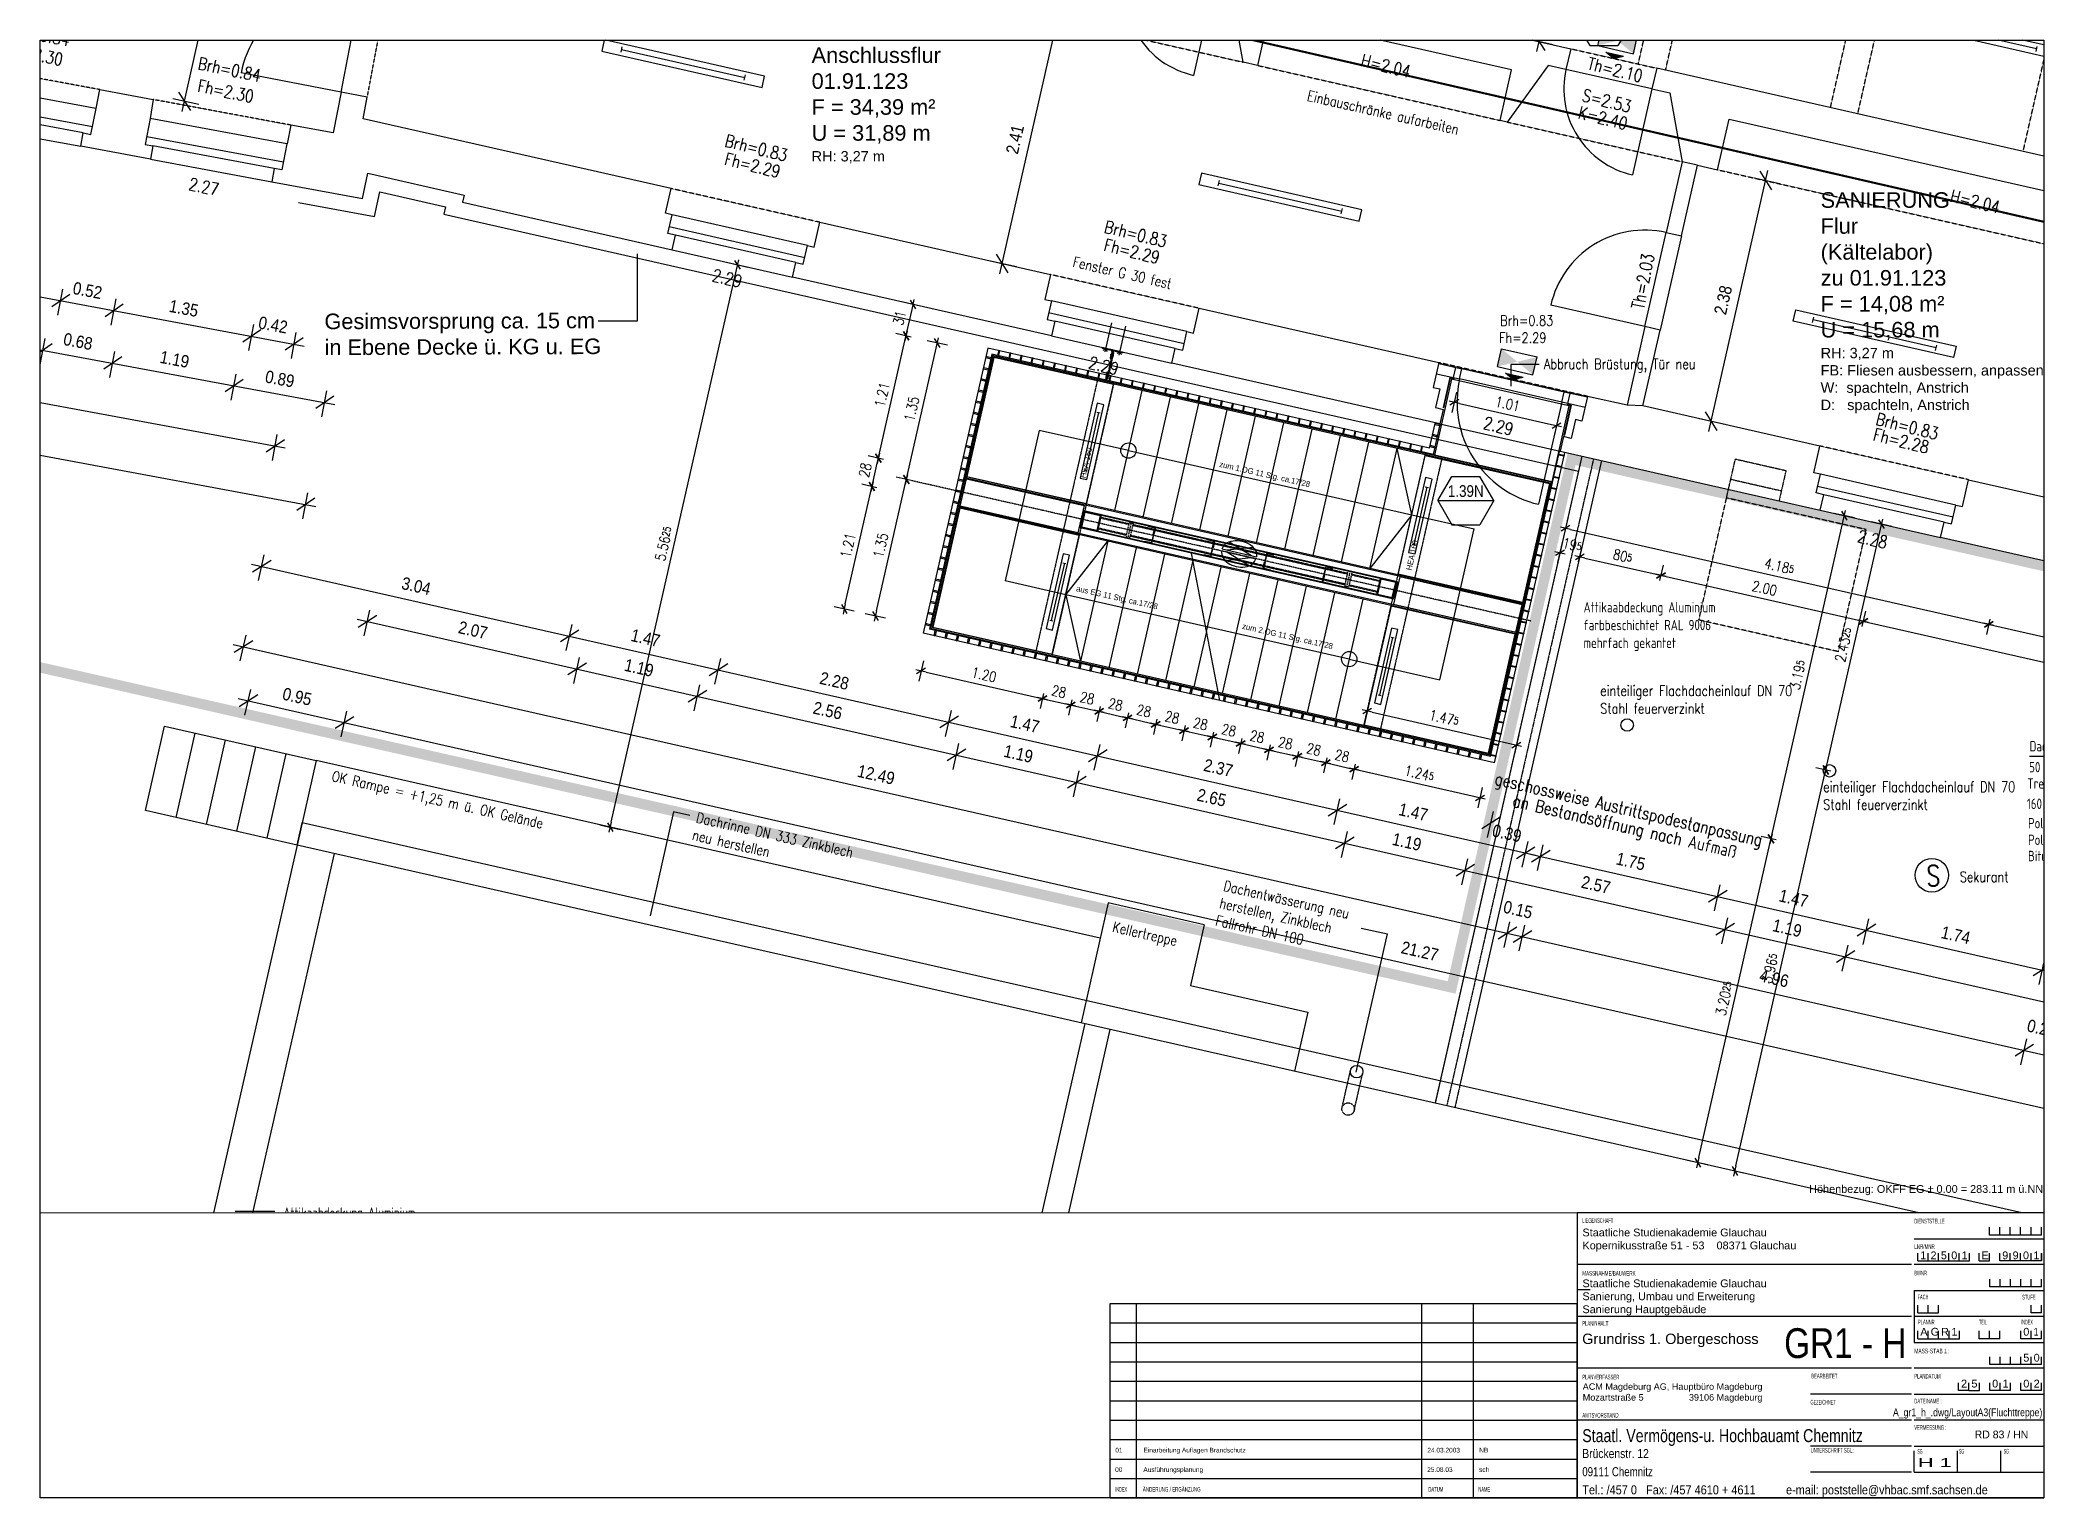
# Paper-space layout 'LayoutA3 (Fluchttreppe)' of a CAD drawing. Header units: metres. Extents: x -153 to 233, y -15 to 266.
# The model-space entities are those that its viewports show. They can reach past a viewport. Long polylines and large blocks are cut down to what shows.
import ezdxf
from ezdxf.enums import TextEntityAlignment as Align

# ---------------------------------------------------------------- set-up
doc = ezdxf.new("R2010")
doc.units = ezdxf.units.M
doc.header["$LTSCALE"] = 0.03
for name, pattern in [('AUSGEZOGEN', [0]), ('DASHED', [0]), ('DOT', [6, 0, -6]), ('G1', [0.18, 0.12, -0.06]), ('GESTRICHELT', [9, 6, -3]), ('GESTRICHELT2', [4.5, 3, -1.5]), ('STRICHLINIE', [19.05, 12.7, -6.35]), ('STRICHPUNKT', [24, 12, -6, 0, -6])]:
    doc.linetypes.add(name, pattern=pattern)
doc.layers.get('0').update_dxf_attribs({"linetype": 'CONTINUOUS'})
doc.layers.get('Defpoints').update_dxf_attribs({"linetype": 'CONTINUOUS'})
for name, color, linetype in [('1_Plankopf', 7, 'CONTINUOUS'), ('1_PLANRAHMEN', 7, 'CONTINUOUS'), ('A_abriss', 44, '_ABBRUCH'), ('A_ACHSEN', 1, 'STRICHPUNKT'), ('A_ansicht', 9, 'DASHED'), ('A_ansicht_verdeckt', 8, 'STRICHLINIE'), ('A_bemaßung', 2, 'CONTINUOUS'), ('A_BRANDSCHUTZ', 10, 'CONTINUOUS'), ('A_Dach', 10, 'CONTINUOUS'), ('A_Elektro', 1, 'STRICHLINIE'), ('A_Fenster', 7, 'CONTINUOUS'), ('A_Gitterrost', 3, 'CONTINUOUS'), ('A_höhen', 3, 'CONTINUOUS'), ('A_MÖBEL', 1, 'CONTINUOUS'), ('A_NR_TÜR', 1, 'CONTINUOUS'), ('A_räume', 5, 'CONTINUOUS'), ('A_schraffur', 10, 'CONTINUOUS'), ('A_Stahl', 5, 'CONTINUOUS'), ('A_text', 5, 'CONTINUOUS'), ('A_treppe', 3, 'CONTINUOUS'), ('A_Tuernummern', 1, 'CONTINUOUS'), ('A_TXT-TUER', 1, 'CONTINUOUS'), ('A_türen', 9, 'CONTINUOUS'), ('A_verdeckt', 8, 'GESTRICHELT2'), ('A_wände', 4, 'CONTINUOUS'), ('CKMA0002', 2, 'CONTINUOUS'), ('E__LEUCHTEN', 6, 'AUSGEZOGEN'), ('E__VERSYS', 2, 'AUSGEZOGEN')]:
    doc.layers.add(name, color=color, linetype=linetype)
doc.styles.add('ARIAL', font='ARIAL.TTF')
doc.styles.add('ARIAL-F', font='ARIALBD.TTF', dxfattribs={"width": 0.8, "height": 1.15})
doc.styles.add('arial-n', font='ARIALN.TTF')
doc.styles.add('BOLDSIMP_FNT', font='TXT', dxfattribs={"height": 1})
doc.styles.add('NORM', font='simplex.shx', dxfattribs={"width": 0.7, "bigfont": 'bigfont.shx'})
doc.styles.add('PITSIMP8', font='PITSIMP8.SHX')
doc.styles.add('S70', font='DIN.SHX', dxfattribs={"width": 0.8, "height": 0.1})
doc.styles.add('SIMPLEX', font='simplex.shx', dxfattribs={"width": 0.8, "height": 0.1})
doc.styles.get("Standard").update_dxf_attribs({"font": 'txt', "height": 1})
doc.linetypes.add('_ABBRUCH', pattern='A,25,[101,cadkon.shx,S=3.5,R=0,X=0,Y=0],25', length=50)
doc.dimstyles.get("Standard").update_dxf_attribs({"dimtxt": 0.1, "dimasz": 0.05, "dimexe": 0.1, "dimexo": 0.0625, "dimgap": 0.05, "dimtad": 1, "dimdec": 4, "dimzin": 0, "dimdsep": 46, "dimlunit": 3, "dimtxsty": 'SIMPLEX', "dimblk": 'DIMCROSS', "dimcen": 0.09, "dimdle": 0.025, "dimclrd": 1, "dimclre": 1, "dimclrt": 6, "dimadec": 0, "dimazin": 0, "dimtfac": 1, "dimtdec": 4, "dimtofl": 0, "dimtmove": 2, "dimatfit": 3, "dimldrblk": 'DIMCROSS', "dimfxl": 1, "dimtvp": 1, "dimtolj": 1, "dimtzin": 0, "dimarcsym": 0})

psp = doc.layouts.new('LayoutA3 (Fluchttreppe)')

# ---------------------------------------------------------------- texts
at = {"layer": '1_Plankopf', "color": 7, "linetype": 'AUSGEZOGEN', "style": 'ARIAL'}
for s, height, width, p, p2 in [('LIEGENSCHAFT', 0.9, 0.619235, (144.1, 38.02), (150.07, 38.02)), ('DIENSTSTELLE', 0.9, 0.629517, (208.1, 37.92), (213.95, 37.92)), ('LNR/MNR', 0.9, 0.691361, (208.1, 33), (212.06, 33)), ('MASSNAHME/BAUWERK', 0.9, 0.694796, (144.1, 27.84), (154.39, 27.84)), ('BWNR', 0.9, 0.640413, (208.1, 27.89), (210.56, 27.89)), ('FACH', 0.9, 0.604807, (208.75, 23.28), (210.82, 23.28)), ('STUFE', 0.9, 0.626029, (228.91, 23.25), (231.49, 23.25)), ('PLANNR', 0.9, 0.629361, (208.81, 18.43), (212.02, 18.43)), ('TEIL', 0.9, 0.576231, (220.58, 18.43), (222.11, 18.43)), ('INDEX', 0.9, 0.593364, (228.7, 18.43), (230.98, 18.43)), ('PLANINHALT', 0.9, 0.645985, (144.1, 18.18), (149.11, 18.18)), ('MASS-STAB 1 :', 0.9, 0.755584, (208.1, 12.86), (214.91, 12.86)), ('PLANVERFASSER', 0.9, 0.655042, (144.1, 7.84), (151.24, 7.84)), ('BEARBEITET', 0.9, 0.647926, (188.24, 8.03), (193.31, 8.03)), ('PLANDATUM', 0.9, 0.657694, (208.1, 8), (213.2, 8)), ('GEZEICHNET', 0.9, 0.603475, (188.09, 2.99), (192.98, 2.99)), ('DATEINAME :', 0.9, 0.657232, (208.1, 3.21), (213.38, 3.21)), ('AMTSVORSTAND', 0.9, 0.667092, (144.1, 0.47), (151.09, 0.47)), ('Staatl. Vermögens-u. Hochbauamt Chemnitz', 2.5, 0.780414, (144.1, -4.26), (198.18, -4.26)), ('VERMESSUNG :', 0.9, 0.644129, (208.1, -1.88), (214.31, -1.88)), ('RD 83 / HN', 1.5, 0.963798, (219.75, -3.54), (230.08, -3.54)), ('Brückenstr. 12', 1.75, 0.814198, (144.1, -7.34), (156.93, -7.34)), ('UNTERSCHRIFT SGL.:', 0.9, 0.631829, (188.15, -6.29), (196.58, -6.29)), ('SG', 0.9, 0.544981, (208.71, -6.5), (209.7, -6.5)), ('H 1', 1.75, 1.71731, (208.8, -9.08), (215.34, -9.08)), ('SG', 0.9, 0.544981, (216.72, -6.47), (217.71, -6.47)), ('SG', 0.9, 0.544981, (225.35, -6.47), (226.34, -6.47)), ('09111 Chemnitz', 1.75, 0.763439, (144.1, -10.84), (157.69, -10.84)), ('INDEX', 0.9, 0.593364, (54.06, -13.82), (56.34, -13.82)), ('ÄNDERUNG / ERGÄNZUNG', 0.9, 0.683824, (59.39, -13.82), (70.52, -13.82)), ('DATUM', 0.9, 0.644307, (114.43, -13.82), (117.31, -13.82)), ('NAME', 0.9, 0.619402, (124.07, -13.82), (126.32, -13.82)), ('Tel.: /457 0   Fax: /457 4610 + 4611          e-mail: poststelle%%064vhbac.smf.sachsen.de', 1.75, 0.861392, (144.1, -14.34), (222.27, -14.34))]:
    psp.add_text(s, height=height, dxfattribs=dict(at, width=width)).set_placement(p, p2, align=Align.FIT)
at = {"layer": '1_Plankopf', "linetype": 'AUSGEZOGEN', "style": 'ARIAL', "width": 0.8}
psp.add_text('GR1 - H', height=5.75, dxfattribs=at).set_placement((183.02, 11.95))
at = {"layer": '1_Plankopf', "color": 7, "linetype": 'AUSGEZOGEN', "style": 'ARIAL', "width": 0.8}
psp.add_text('A_gr1_h_.dwg/LayoutA3(Fluchttreppe)', height=1.5, dxfattribs=at).set_placement((232.79, 0.73), align=Align.RIGHT)
at = {"layer": '1_Plankopf', "insert": (187.84, 45.31), "char_height": 1.5, "width": 57.55, "attachment_point": 1, "style": 'ARIAL'}
psp.add_mtext('Höhenbezug: OKFF EG ± 0.00 = 283.11 m ü.NN', dxfattribs=at)
at = {"layer": '1_Plankopf', "linetype": 'Continuous', "attachment_point": 1}
for s, insert, char_height, width in [('{\\fArial|b0|i0|c0|p34;Staatliche Studienakademie Glauchau\\PKopernikusstraße 51 - 53    08371 Glauchau}', (144.13, 36.92), 1.5, 62.0135), ('\\fArial|b0|i0|c0|p34;1', (209.24, 32.51), 1.5, 2), ('{\\fArial|b0|i0|c0|p34;2}', (211.23, 32.51), 1.5, 2), ('\\fArial|b0|i0|c0|p34;5', (213.23, 32.51), 1.5, 2), ('\\fArial|b0|i0|c0|p34;0', (215.23, 32.51), 1.5, 2), ('\\fArial|b0|i0|c0|p34;1', (217.23, 32.51), 1.5, 2), ('\\fArial|b0|i0|c0|p34;E', (221.05, 32.51), 1.5, 2), ('\\fArial|b0|i0|c0|p34;9', (225.06, 32.51), 1.5, 2), ('\\fArial|b0|i0|c0|p34;9', (227.06, 32.51), 1.5, 2), ('\\fArial|b0|i0|c0|p34;0', (229.06, 32.51), 1.5, 2), ('\\fArial|b0|i0|c0|p34;1', (231.06, 32.51), 1.5, 2), ('\\fArial|b0|i0|c0|p34;Staatliche Studienakademie Glauchau\\PSanierung, Umbau und Erweiterung\\PSanierung Hauptgebäude', (144.13, 27.11), 1.5, 62.0135), ('{\\fArial|b0|i0|c0|p34;5}', (229.12, 12.77), 1.5, 2), ('{\\fArial|b0|i0|c0|p34;0}', (231.12, 12.77), 1.5, 2), ('{\\fArial|b0|i0|c0|p34;2}', (217.12, 7.77), 1.5, 2), ('{\\fArial|b0|i0|c0|p34;5}', (219.12, 7.77), 1.5, 2), ('\\fArial|b0|i0|c0|p34;0', (223.12, 7.77), 1.5, 2), ('{\\fArial|b0|i0|c0|p34;1}', (225.12, 7.77), 1.5, 2), ('{\\fArial|b0|i0|c0|p34;0}', (229.12, 7.77), 1.5, 2), ('\\fArial|b0|i0|c0|p34;2', (231.12, 7.77), 1.5, 2), ('{\\fArial|b0|i0|c0|p34;01}', (54.07, -5.36), 0.9, 2.7422), ('{\\fArial|b0|i0|c0|p34;Einarbeitung Auflagen Brandschutz}', (59.51, -5.36), 0.9, 51.9886), ('{\\fArial|b0|i0|c0|p34;24.03.2003}', (114.23, -5.36), 0.9, 2.7422), ('{\\fArial|b0|i0|c0|p34;NB}', (124.23, -5.36), 0.9, 2.7422), ('{\\fArial|b0|i0|c0|p34;00}', (54.04, -9.11), 0.9, 2.7422), ('{\\fArial|b0|i0|c0|p34;Ausführungsplanung}', (59.48, -9.11), 0.9, 10.111), ('{\\fArial|b0|i0|c0|p34;25.08.03}', (114.2, -9.11), 0.9, 2.7422), ('{\\fArial|b0|i0|c0|p34;sch}', (124.2, -9.11), 0.9, 2.7422)]:
    psp.add_mtext(s, dxfattribs=dict(at, insert=insert, char_height=char_height, width=width))
at = {"layer": '1_Plankopf', "insert": (144.08, 16.66), "char_height": 2, "width": 43.11, "attachment_point": 1}
psp.add_mtext('{\\fArial|b0|i0|c0|p34;Grundriss 1. Obergeschoss}', dxfattribs=at)
at = {"layer": '1_Plankopf', "linetype": 'Continuous', "char_height": 1.5, "width": 2, "attachment_point": 1}
for s, insert, style in [('A', (209.27, 17.77), 'ARIAL'), ('G', (211.27, 17.77), 'ARIAL'), ('R', (213.27, 17.77), 'ARIAL'), ('1', (215.27, 17.77), 'ARIAL'), ('{\\fArial|b0|i0|c0|p34;0}', (229.12, 17.77), 'ARIAL'), ('{\\fArial|b0|i0|c0|p34;1}', (231.12, 17.77), 'ARIAL-F')]:
    psp.add_mtext(s, dxfattribs=dict(at, insert=insert, style=style))

msp = doc.modelspace()

# ---------------------------------------------------------------- texts
at = {"layer": 'A_bemaßung', "color": 7, "linetype": 'DOT', "style": 'BOLDSIMP_FNT', "width": 0.9}
for s, rotation, p in [('2.41', 77.2, (-1024.12377, 278.54981)), ('0.52', 349.4, (-1033.28156, 277.18324)), ('2.38', 77.2, (-1017.29762, 277.00027)), ('1.35', 349.4, (-1032.35329, 277.01086)), ('0.42', 349.4, (-1031.49259, 276.85102)), ('0.68', 349.4, (-1033.37284, 276.69164)), ('1.19', 349.4, (-1032.44204, 276.51879)), ('0.89', 349.4, (-1031.42773, 276.33043)), ('3.04', 347.2, (-1030.11579, 274.3393)), ('2.07', 347.2, (-1029.56835, 273.91393)), ('1.47', 347.2, (-1027.90517, 273.83787)), ('1.19', 347.2, (-1027.96764, 273.55084)), ('2.28', 347.2, (-1026.08425, 273.42484)), ('0.95', 347.2, (-1031.26326, 273.27298)), ('2.56', 347.2, (-1026.14924, 273.13838)), ('1.47', 347.2, (-1024.24829, 273.00839)), ('1.19', 347.2, (-1024.31076, 272.72136)), ('12.49', 347.2, (-1025.72133, 272.52861)), ('2.37', 347.2, (-1022.38351, 272.58541)), ('2.65', 347.2, (-1022.44847, 272.29894)), ('1.47', 347.2, (-1020.50366, 272.15901)), ('1.19', 347.2, (-1020.56611, 271.87197)), ('0.39', 347.2, (-1019.60178, 271.95444)), ('1.75', 347.2, (-1018.4077, 271.68359)), ('2.57', 347.2, (-1018.74317, 271.45848)), ('1.47', 347.2, (-1016.83769, 271.32747)), ('0.15', 347.2, (-1019.49478, 271.2188)), ('1.19', 347.2, (-1016.90017, 271.04043)), ('1.74', 347.2, (-1015.27506, 270.97302)), ('21.27', 347.2, (-1020.48033, 270.82711)), ('4.96', 347.2, (-1017.02567, 270.5562)), ('0.28', 347.2, (-1014.44619, 270.07364))]:
    msp.add_text(s, height=0.12, rotation=rotation, dxfattribs=at).set_placement(p, align=Align.BOTTOM_LEFT)
at = {"layer": 'A_BRANDSCHUTZ', "linetype": 'Continuous', "insert": (-1028.78618, 280.42814), "char_height": 0.1, "width": 1, "attachment_point": 1, "style": 'SIMPLEX'}
msp.add_mtext('Flurbereich Brandlastfrei halten, Einbauschränke entfenen', dxfattribs=at)
at = {"layer": 'A_höhen', "linetype": 'Continuous', "style": 'SIMPLEX', "width": 0.8}
for s, rotation, p in [('K=2.40', 346, (-1022.74136, 279.86721)), ('Brh=0.84', 348.313924, (-1033.59885, 279.72435)), ('Fh=2.30', 348.313924, (-1033.63325, 279.52957)), ('H=2.04', 346, (-1020.61045, 279.41775)), ('Brh=0.84', 348.313924, (-1031.75749, 279.38245)), ('Th=2.10', 346, (-1018.40058, 279.37958)), ('Fh=2.30', 348.313924, (-1031.7936, 279.1738)), ('S=2.53', 346, (-1018.48055, 279.07963)), ('K=2.40', 346, (-1018.51816, 278.91386)), ('Brh=0.83', 346, (-1026.67903, 278.62516)), ('Fh=2.29', 346, (-1026.71664, 278.45937)), ('2.27', 348.313924, (-1032.00449, 278.25237)), ('H=2.04', 346, (-1014.92945, 278.1099)), ('Brh=0.83', 346, (-1023.02214, 277.79566)), ('Fh=2.29', 346, (-1023.05977, 277.62989)), ('Th=2.03', 78.9, (-1018.13198, 277.34022)), ('2.29', 346, (-1026.95981, 277.36865)), ('2.29', 346, (-1023.33071, 276.52527)), ('2.29', 346, (-1019.52539, 275.94352)), ('Brh=0.83', 346, (-1015.58464, 275.94203)), ('Fh=2.28', 346, (-1015.64335, 275.8015)), ('2.28', 346, (-1015.91821, 274.85272))]:
    msp.add_text(s, height=0.12, rotation=rotation, dxfattribs=at).set_placement(p, align=Align.MIDDLE_CENTER)
at = {"layer": 'A_räume', "linetype": 'Continuous', "char_height": 0.15, "width": 6.6459, "attachment_point": 1}
for s, insert in [('\\fArial|b0|i0|c0|p34;Anschlussflur\\P01.91.123\\PF = 34,39 m²\\PU = 31,89 m\\P\\H0.1;RH: 3,27 m', (-1026.14588, 279.59544)), ('\\fArial|b0|i0|c0|p34;SANIERUNG\\PFlur\\P(Kältelabor)\\Pzu 01.91.123\\PF = 14,08 m²\\PU = 15,68 m\\P\\H0.1;RH: 3,27 m\\PFB: Fliesen ausbessern, anpassen\\PW:  spachteln, Anstrich\\PD:   spachteln, Anstrich', (-1016.41945, 278.19828))]:
    msp.add_mtext(s, dxfattribs=dict(at, insert=insert))
at = {"layer": 'A_räume', "linetype": 'Continuous', "insert": (-1030.84245, 277.02763), "char_height": 0.15, "width": 6.6459, "attachment_point": 1, "rotation": 0.220082}
msp.add_mtext('{\\fArial|b0|i0|c0|p34;Gesimsvorsprung ca. 15 cm\\Pin Ebene Decke ü. KG u. EG}', dxfattribs=at)
at = {"layer": 'A_text', "linetype": 'Continuous', "style": 'SIMPLEX', "width": 0.8}
for s, p in [('Brh=0.83', (-1019.25297, 276.96101)), ('Fh=2.29', (-1019.29056, 276.79523))]:
    msp.add_text(s, height=0.1, dxfattribs=at).set_placement(p, align=Align.MIDDLE_CENTER)
at = {"layer": 'A_text', "width": 0.8}
for s, height, style, p in [('Attikaabdeckung Aluminium', 0.1, 'S70', (-1018.70457, 274.14657)), ('mehrfach gekantet', 0.1, 'S70', (-1018.70457, 273.80371)), ('farbbeschichtet RAL 9006', 0.1, 'S70', (-1018.70457, 273.97514)), ('einteiliger Flachdacheinlauf DN 70', 0.1, 'SIMPLEX', (-1018.54413, 273.34187)), ('Stahl feuerverzinkt', 0.1, 'SIMPLEX', (-1018.54413, 273.17045)), ('Dachaufbau Umkehrdach:', 0.1, 'S70', (-1014.40556, 272.80637)), ('50 mm Kiesbelag', 0.1, 'S70', (-1014.40932, 272.60513)), ('einteiliger Flachdacheinlauf DN 70', 0.1, 'SIMPLEX', (-1016.39441, 272.41463)), ('Trennlage z.B. Roofmate MK', 0.1, 'S70', (-1014.42621, 272.44745)), ('Stahl feuerverzinkt', 0.1, 'SIMPLEX', (-1016.39441, 272.24321)), ('160 mm extrudierte Dämmung WLG 035', 0.1, 'S70', (-1014.43175, 272.25133)), ('Polymerbitumenschweißbahn PYE G200 S4', 0.1, 'S70', (-1014.41985, 272.06463)), ('Polymerbitumenschweißbahn PV 200 S5', 0.1, 'S70', (-1014.41985, 271.90413)), ('Bitumenvoranstrich', 0.1, 'S70', (-1014.41985, 271.74785)), ('S', 0.2, 'SIMPLEX', (-1015.40188, 271.50635)), ('Sekurant', 0.1, 'SIMPLEX', (-1015.07796, 271.54649)), ('Attikaabdeckung Aluminium', 0.1, 'S70', (-1031.23857, 268.30874))]:
    msp.add_text(s, height=height, dxfattribs=dict(at, style=style)).set_placement(p)
at = {"layer": 'A_text', "style": 'SIMPLEX', "width": 0.8}
for s, rotation, p in [('Dachrinne DN 333 Zinkblech', 347.219863, (-1027.26521, 272.1228)), ('neu herstellen', 347.219863, (-1027.30313, 271.95561)), ('herstellen, Zinkblech', 347.221754, (-1022.22107, 271.2981)), ('Dachentwässerung neu', 347.221754, (-1022.18316, 271.46529)), ('Fallrohr DN 100', 347.221754, (-1022.25899, 271.13092))]:
    msp.add_text(s, height=0.1, rotation=rotation, dxfattribs=at).set_placement(p)
at = {"layer": 'A_text', "linetype": 'Continuous', "char_height": 0.1, "attachment_point": 1, "style": 'SIMPLEX'}
for s, insert, width, rotation in [('{\\Fsimplex.shx;Einbauschränke aufarbeiten}', (-1021.35233, 279.18096), 1.7994913, 347.225392), ('Fenster G 30 fest', (-1023.61322, 277.57907), 1.1980082, 347.087856)]:
    msp.add_mtext(s, dxfattribs=dict(at, insert=insert, width=width, rotation=rotation))
at = {"layer": 'A_text', "linetype": 'Continuous', "insert": (-1019.08636, 276.59291), "char_height": 0.1, "width": 1.6830336, "attachment_point": 1, "style": 'SIMPLEX'}
msp.add_mtext('Abbruch Brüstung, Tür neu', dxfattribs=at)
at = {"layer": 'A_text', "color": 3, "char_height": 0.055125, "attachment_point": 1}
for s, insert, rotation in [('HEA-160', (-1023.56002, 275.44976), 77.221097), ('zum 1.OG 11 Stg. ca.17/28', (-1022.20733, 275.60491), 347.221097), ('HEA 160', (-1020.41703, 274.55968), 77.221097), ('aus EG 11 Stg. ca.17/28', (-1023.58691, 274.40625), 347.221097), ('zum 2.OG 11 Stg. ca.17/28', (-1021.98726, 274.04344), 347.221097)]:
    msp.add_mtext(s, dxfattribs=dict(at, insert=insert, rotation=rotation))
at = {"layer": 'A_treppe', "color": 1, "linetype": 'Continuous', "char_height": 0.1, "width": 2.6729172, "attachment_point": 1, "rotation": 347.219949, "style": 'SIMPLEX'}
for s, insert in [('OK Rampe = +1,25 m ü. OK Gelände', (-1030.75676, 272.6203)), ('Kellertreppe', (-1023.23096, 271.1668))]:
    msp.add_mtext(s, dxfattribs=dict(at, insert=insert))
at = {"layer": 'CKMA0002', "style": 'SIMPLEX', "width": 0.8}
for s, rotation, p in [('geschossweise Austrittspodestanpassung', 346.9, (-1018.26955, 272.24818)), ('an Bestandsöffnung nach Aufmaß', 346.898936, (-1018.30669, 272.08443))]:
    msp.add_text(s, height=0.12, rotation=rotation, dxfattribs=at).set_placement(p, align=Align.MIDDLE_CENTER)

# ---------------------------------------------------------------- blocks, each defined once
blk = doc.blocks.new('A$C699961ED')
at = {"layer": '1_Plankopf', "linetype": 'Continuous', "insert": (1.65, 8.43), "char_height": 2.5, "width": 81.002, "attachment_point": 1}
blk.add_mtext('\\fArial|b0|i0|c0|p34;ACM Magdeburg AG, Hauptbüro Magdeburg\\PMozartstraße 5                  39106 Magdeburg', dxfattribs=at)
blk = doc.blocks.new('SLASH1')
at = {"layer": 'A_bemaßung', "color": 2, "linetype": 'Continuous'}
for p, q in [((0.07663, 0.07663), (-0.07319, -0.07319)), ((0, -0.14068), (0, 0.11466))]:
    blk.add_line(p, q, dxfattribs=at)
blk = doc.blocks.new('DIMCROSS')
at = {"color": 0, "linetype": 'ByBlock'}
blk.add_line((-1, 0), (1, 0), dxfattribs=at)
at = {"linetype": 'ByBlock'}
blk.add_line((-0.707107, -0.707107), (0.707107, 0.707107), dxfattribs=at)
blk = doc.blocks.new('*D73')
at = {"layer": 'CKMA0002', "color": 1, "lineweight": -2}
for p, q in [((-1028.077, 272.124), (-1026.869, 277.451)), ((-1026.955, 277.522), (-1026.76, 277.477)), ((-1028.186, 272.097), (-1027.991, 272.053))]:
    blk.add_line(p, q, dxfattribs=at)
at = {"layer": 'Defpoints', "color": 0}
for p in [(-1027.462, 277.637), (-1026.858, 277.499), (-1028.693, 272.212)]:
    blk.add_point(p, dxfattribs=at)
at = {"layer": 'CKMA0002', "color": 1, "lineweight": -2, "xscale": 0.05, "yscale": 0.05, "zscale": 0.05}
for p, rotation in [((-1026.858, 277.499), 77.21986307809387), ((-1028.088, 272.075), 257.2198630780938)]:
    blk.add_blockref('DIMCROSS', p, dxfattribs=dict(at, rotation=rotation))
at = {"layer": 'CKMA0002', "color": 3, "insert": (-1027.571, 274.81), "char_height": 0.1, "attachment_point": 5, "rotation": 77.2199, "style": 'SIMPLEX'}
blk.add_mtext('\\A1;5.56{\\A1\\H0.7x\\S25;}', dxfattribs=at)
blk = doc.blocks.new('*D74')
at = {"layer": 'CKMA0002', "color": 1, "lineweight": -2}
for p, q in [((-1019.928, 276.27), (-1019.973, 276.075)), ((-1019.902, 276.161), (-1019.014, 275.96)), ((-1018.943, 276.046), (-1018.988, 275.851))]:
    blk.add_line(p, q, dxfattribs=at)
at = {"layer": 'Defpoints', "color": 0}
for p in [(-1019.888, 276.447), (-1018.903, 276.223), (-1018.965, 275.949)]:
    blk.add_point(p, dxfattribs=at)
at = {"layer": 'CKMA0002', "color": 1, "lineweight": -2, "xscale": 0.05, "yscale": 0.05, "zscale": 0.05}
for p, rotation in [((-1019.95, 276.172), 167.2201868080572), ((-1018.965, 275.949), 347.2201868080572)]:
    blk.add_blockref('DIMCROSS', p, dxfattribs=dict(at, rotation=rotation))
at = {"layer": 'CKMA0002', "color": 6, "insert": (-1019.436, 276.158), "char_height": 0.1, "attachment_point": 5, "rotation": 347.2202, "style": 'SIMPLEX'}
blk.add_mtext('\\A1;1.01{\\A1\\H0.7x\\S;}', dxfattribs=at)
blk = doc.blocks.new('*D157')
at = {"layer": 'CKMA0002', "color": 1, "lineweight": -2}
for p, q in [((-1016.848, 271.953), (-1016.994, 271.986)), ((-1017.594, 268.89), (-1016.908, 271.915)), ((-1017.508, 268.819), (-1017.703, 268.863))]:
    blk.add_line(p, q, dxfattribs=at)
at = {"layer": 'Defpoints', "color": 0}
for p in [(-1016.897, 271.964), (-1015.505, 271.648), (-1016.165, 268.514)]:
    blk.add_point(p, dxfattribs=at)
at = {"layer": 'CKMA0002', "color": 1, "lineweight": -2, "xscale": 0.05, "yscale": 0.05, "zscale": 0.05}
for p, rotation in [((-1016.897, 271.964), 77.21986307808042), ((-1017.605, 268.841), 257.2198630780804)]:
    blk.add_blockref('DIMCROSS', p, dxfattribs=dict(at, rotation=rotation))
at = {"layer": 'CKMA0002', "color": 6, "insert": (-1017.349, 270.425), "char_height": 0.1, "attachment_point": 5, "rotation": 77.2199, "style": 'SIMPLEX'}
blk.add_mtext('\\A1;3.20{\\A1\\H0.7x\\S25;}', dxfattribs=at)
blk = doc.blocks.new('*D158')
at = {"layer": 'CKMA0002', "color": 1, "lineweight": -2}
for p, q in [((-1016.093, 275.058), (-1016.288, 275.102)), ((-1016.886, 272.013), (-1016.201, 275.031))]:
    blk.add_line(p, q, dxfattribs=at)
at = {"layer": 'Defpoints', "color": 0}
for p in [(-1016.19, 275.08), (-1015.263, 274.87), (-1015.505, 271.648)]:
    blk.add_point(p, dxfattribs=at)
at = {"layer": 'CKMA0002', "color": 1, "lineweight": -2, "xscale": 0.05, "yscale": 0.05, "zscale": 0.05}
for p, rotation in [((-1016.19, 275.08), 77.21986307808042), ((-1016.897, 271.964), 257.2198630780804)]:
    blk.add_blockref('DIMCROSS', p, dxfattribs=dict(at, rotation=rotation))
at = {"layer": 'CKMA0002', "color": 6, "insert": (-1016.641, 273.544), "char_height": 0.1, "attachment_point": 5, "rotation": 77.2199, "style": 'SIMPLEX'}
blk.add_mtext('\\A1;3.19{\\A1\\H0.7x\\S5;}', dxfattribs=at)
blk = doc.blocks.new('*D159')
at = {"layer": 'CKMA0002', "color": 1, "lineweight": -2}
for p, q in [((-1018.857, 275.055), (-1018.901, 274.86)), ((-1018.83, 274.946), (-1014.847, 274.043)), ((-1014.788, 274.081), (-1014.821, 273.934))]:
    blk.add_line(p, q, dxfattribs=at)
at = {"layer": 'Defpoints', "color": 0}
for p in [(-1018.691, 275.787), (-1014.621, 274.813), (-1014.799, 274.032)]:
    blk.add_point(p, dxfattribs=at)
at = {"layer": 'CKMA0002', "color": 1, "lineweight": -2, "xscale": 0.05, "yscale": 0.05, "zscale": 0.05}
for p, rotation in [((-1018.879, 274.957), 167.2198630782613), ((-1014.799, 274.032), 347.2198630782613)]:
    blk.add_blockref('DIMCROSS', p, dxfattribs=dict(at, rotation=rotation))
at = {"layer": 'CKMA0002', "color": 6, "insert": (-1016.817, 274.592), "char_height": 0.1, "attachment_point": 5, "rotation": 347.2199, "style": 'SIMPLEX'}
blk.add_mtext('\\A1;4.18{\\A1\\H0.7x\\S5;}', dxfattribs=at)
blk = doc.blocks.new('*D160')
at = {"layer": 'CKMA0002', "color": 1, "lineweight": -2}
for p, q in [((-1014.75, 274.021), (-1011.553, 273.296)), ((-1011.493, 273.333), (-1011.527, 273.187))]:
    blk.add_line(p, q, dxfattribs=at)
at = {"layer": 'Defpoints', "color": 0}
for p in [(-1014.621, 274.813), (-1011.34, 274.012), (-1011.504, 273.285)]:
    blk.add_point(p, dxfattribs=at)
at = {"layer": 'CKMA0002', "color": 1, "lineweight": -2, "xscale": 0.05, "yscale": 0.05, "zscale": 0.05}
for p, rotation in [((-1014.799, 274.032), 167.2198630782613), ((-1011.504, 273.285), 347.2198630782613)]:
    blk.add_blockref('DIMCROSS', p, dxfattribs=dict(at, rotation=rotation))
at = {"layer": 'CKMA0002', "color": 6, "insert": (-1013.129, 273.756), "char_height": 0.1, "attachment_point": 5, "rotation": 347.2199, "style": 'SIMPLEX'}
blk.add_mtext('\\A1;3.37{\\A1\\H0.7x\\S75;}', dxfattribs=at)
blk = doc.blocks.new('Tür-Nr')
at = {"layer": 'A_NR_TÜR'}
for p, q in [((-0.057, -108.865), (0.077, -108.632)), ((0.077, -108.632), (0.347, -108.632)), ((0.481, -108.865), (0.347, -108.632)), ((-0.057, -108.865), (0.481, -108.865)), ((-0.057, -108.865), (0.077, -109.098)), ((0.481, -108.865), (0.347, -109.098)), ((0.077, -109.098), (0.347, -109.098))]:
    blk.add_line(p, q, dxfattribs=at)
at = {"layer": 'A_TXT-TUER', "style": 'arial-n', "flags": 4}
blk.add_attdef('TÜR-NR.', text='', height=0.113, dxfattribs=at).set_placement((0.211, -108.772), align=Align.MIDDLE_CENTER)
at = {"layer": 'A_TXT-TUER', "style": 'NORM', "width": 0.7}
for tag, flags, p in [('BRANDSCHUTZ', 4, (0.229, -108.981)), ('ABMESSUNG', 5, (0.214, -109.333)), ('DIN', 5, (0.214, -109.198)), ('MATERIAL', 5, (0.214, -109.467)), ('WANDART', 5, (0.214, -109.601)), ('ZARGE', 5, (0.214, -109.736)), ('SCHLOSS', 5, (0.214, -109.87)), ('BESCHLÄGE', 5, (0.214, -110.005)), ('SONSTIGES', 5, (0.214, -110.139))]:
    blk.add_attdef(tag, text='', height=0.0784, dxfattribs=dict(at, flags=flags)).set_placement(p, align=Align.MIDDLE_CENTER)
blk = doc.blocks.new('A$C281B3C4C')
at = {"layer": 'A_Dach'}
for centre in [(-25.749, 9.906), (-23.799, 9.464)]:
    blk.add_circle(centre, 0.06, dxfattribs=at)
blk = doc.blocks.new('*D207')
at = {"layer": 'CKMA0002', "color": 1, "lineweight": -2}
for p, q in [((-1017.236, 268.809), (-1016.381, 272.578)), ((-1016.321, 272.616), (-1016.467, 272.649)), ((-1017.163, 268.741), (-1017.344, 268.782))]:
    blk.add_line(p, q, dxfattribs=at)
at = {"layer": 'Defpoints', "color": 0}
for p in [(-1016.37, 272.627), (-1016.321, 272.616), (-1017.163, 268.741)]:
    blk.add_point(p, dxfattribs=at)
at = {"layer": 'CKMA0002', "color": 1, "lineweight": -2, "xscale": 0.05, "yscale": 0.05, "zscale": 0.05}
for p, rotation in [((-1016.37, 272.627), 77.2208062060825), ((-1017.247, 268.76), 257.2208062060825)]:
    blk.add_blockref('DIMCROSS', p, dxfattribs=dict(at, rotation=rotation))
at = {"layer": 'CKMA0002', "color": 3, "insert": (-1016.906, 270.715), "char_height": 0.1, "attachment_point": 5, "rotation": 77.2208, "style": 'SIMPLEX'}
blk.add_mtext('\\A1;3.96{\\A1\\H0.7x\\S5;}', dxfattribs=at)
blk = doc.blocks.new('*D208')
at = {"layer": 'CKMA0002', "color": 1, "lineweight": -2}
for p, q in [((-1016.359, 272.675), (-1015.843, 274.95)), ((-1015.734, 274.976), (-1015.929, 275.021))]:
    blk.add_line(p, q, dxfattribs=at)
at = {"layer": 'Defpoints', "color": 0}
for p in [(-1015.832, 274.998), (-1015.263, 274.87), (-1016.321, 272.616)]:
    blk.add_point(p, dxfattribs=at)
at = {"layer": 'CKMA0002', "color": 1, "lineweight": -2, "xscale": 0.05, "yscale": 0.05, "zscale": 0.05}
for p, rotation in [((-1015.832, 274.998), 77.2208062060825), ((-1016.37, 272.627), 257.2208062060825)]:
    blk.add_blockref('DIMCROSS', p, dxfattribs=dict(at, rotation=rotation))
at = {"layer": 'CKMA0002', "color": 3, "insert": (-1016.198, 273.835), "char_height": 0.1, "attachment_point": 5, "rotation": 77.2208, "style": 'SIMPLEX'}
blk.add_mtext('\\A1;2.43{\\A1\\H0.7x\\S25;}', dxfattribs=at)
blk = doc.blocks.new('*D209')
at = {"layer": 'CKMA0002', "color": 1, "lineweight": -2}
for p, q in [((-1018.954, 274.627), (-1018.909, 274.822)), ((-1018.932, 274.724), (-1018.932, 274.724)), ((-1018.932, 274.724), (-1018.932, 274.724)), ((-1018.753, 274.633), (-1018.719, 274.779))]:
    blk.add_line(p, q, dxfattribs=at)
at = {"layer": 'Defpoints', "color": 0}
for p in [(-1018.741, 274.681), (-1019.03, 274.289), (-1018.829, 274.295)]:
    blk.add_point(p, dxfattribs=at)
at = {"layer": 'CKMA0002', "color": 1, "lineweight": -2, "xscale": 0.05, "yscale": 0.05, "zscale": 0.05}
for p, rotation in [((-1018.932, 274.724), 347.2198630785259), ((-1018.741, 274.681), 167.2198630785259)]:
    blk.add_blockref('DIMCROSS', p, dxfattribs=dict(at, rotation=rotation))
at = {"layer": 'CKMA0002', "color": 6, "insert": (-1018.814, 274.8), "char_height": 0.1, "attachment_point": 5, "rotation": 347.2199, "style": 'SIMPLEX'}
blk.add_mtext('\\A1;19{\\A1\\H0.7x\\S5;}', dxfattribs=at)
blk = doc.blocks.new('*D210')
at = {"layer": 'CKMA0002', "color": 1, "lineweight": -2}
for p, q in [((-1018.693, 274.67), (-1018.006, 274.515)), ((-1017.969, 274.455), (-1017.935, 274.601))]:
    blk.add_line(p, q, dxfattribs=at)
at = {"layer": 'Defpoints', "color": 0}
for p in [(-1017.958, 274.503), (-1018.829, 274.295), (-1018.285, 273.061)]:
    blk.add_point(p, dxfattribs=at)
at = {"layer": 'CKMA0002', "color": 1, "lineweight": -2, "xscale": 0.05, "yscale": 0.05, "zscale": 0.05}
for p, rotation in [((-1018.741, 274.681), 167.2198630785259), ((-1017.958, 274.503), 347.2198630785259)]:
    blk.add_blockref('DIMCROSS', p, dxfattribs=dict(at, rotation=rotation))
at = {"layer": 'CKMA0002', "color": 6, "insert": (-1018.327, 274.69), "char_height": 0.1, "attachment_point": 5, "rotation": 347.2199, "style": 'SIMPLEX'}
blk.add_mtext('\\A1;80{\\A1\\H0.7x\\S5;}', dxfattribs=at)
blk = doc.blocks.new('*D211')
at = {"layer": 'CKMA0002', "color": 1, "lineweight": -2}
for p, q in [((-1017.909, 274.492), (-1016.056, 274.072)), ((-1016.018, 274.012), (-1015.985, 274.159))]:
    blk.add_line(p, q, dxfattribs=at)
at = {"layer": 'Defpoints', "color": 0}
for p in [(-1016.007, 274.061), (-1018.285, 273.061), (-1016.334, 272.619)]:
    blk.add_point(p, dxfattribs=at)
at = {"layer": 'CKMA0002', "color": 1, "lineweight": -2, "xscale": 0.05, "yscale": 0.05, "zscale": 0.05}
for p, rotation in [((-1017.958, 274.503), 167.2198630785259), ((-1016.007, 274.061), 347.2198630785259)]:
    blk.add_blockref('DIMCROSS', p, dxfattribs=dict(at, rotation=rotation))
at = {"layer": 'CKMA0002', "color": 6, "insert": (-1016.96, 274.38), "char_height": 0.1, "attachment_point": 5, "rotation": 347.2199, "style": 'SIMPLEX'}
blk.add_mtext('\\A1;2.00{\\A1\\H0.7x\\S;}', dxfattribs=at)
blk = doc.blocks.new('*D212')
at = {"layer": 'CKMA0002', "color": 1, "lineweight": -2}
for p, q in [((-1015.958, 274.05), (-1011.606, 273.063)), ((-1011.546, 273.1), (-1011.579, 272.954))]:
    blk.add_line(p, q, dxfattribs=at)
at = {"layer": 'Defpoints', "color": 0}
for p in [(-1011.347, 273.981), (-1011.557, 273.052), (-1016.334, 272.619)]:
    blk.add_point(p, dxfattribs=at)
at = {"layer": 'CKMA0002', "color": 1, "lineweight": -2, "xscale": 0.05, "yscale": 0.05, "zscale": 0.05}
for p, rotation in [((-1016.007, 274.061), 167.2198630785259), ((-1011.557, 273.052), 347.2198630785259)]:
    blk.add_blockref('DIMCROSS', p, dxfattribs=dict(at, rotation=rotation))
at = {"layer": 'CKMA0002', "color": 6, "insert": (-1013.76, 273.654), "char_height": 0.1, "attachment_point": 5, "rotation": 347.2199, "style": 'SIMPLEX'}
blk.add_mtext('\\A1;4.56{\\A1\\H0.7x\\S25;}', dxfattribs=at)
blk = doc.blocks.new('A$C3DF83419')
at = {"layer": 'E__VERSYS', "color": 3, "linetype": 'GESTRICHELT', "ltscale": 5, "const_width": 0.02}
blk.add_lwpolyline([(75.006, 9.93), (91.847, 6.061)], dxfattribs=at)
blk = doc.blocks.new('PU1')
at = {"color": 3}
for p, q in [((-119, -55), (-119, 70)), ((-119, 70), (131, 70)), ((131, -55), (131, 70)), ((-119, -55), (131, -55)), ((-56, -87), (69, -87)), ((6, -118), (-56, -87)), ((6, -118), (69, -87))]:
    blk.add_line(p, q, dxfattribs=at)
for points in [[(-119, 70), (-119, -55), (131, -55), (131, 70)], [(69, -87), (-56, -87), (6, -118)]]:
    blk.add_solid(points, dxfattribs=at)
blk = doc.blocks.new('2DEL_458')
for p, q in [((-0.384, -0.236), (-0.384, 0.236)), ((0.384, -0.236), (0.384, 0.236)), ((-0.384, 0), (0.384, 0))]:
    blk.add_line(p, q)
blk.add_lwpolyline([(-0.5, -0.5), (0.5, -0.5), (0.5, 0.5), (-0.5, 0.5)], close=True)
at = {"style": 'PITSIMP8', "flags": 9}
for tag, p in [('RAUM/GRUPPE', (-0.03, 0.159)), ('BEZEICHNUNG', (-0.03, 0.179)), ('POS.NR.G-LV', (-0.03, 0.139)), ('FABRIKAT', (-0.03, 0.119)), ('VOLUMENSTROM', (-0.03, 0.039)), ('DRUCK/-STUFE', (-0.03, 0.019)), ('ANSCHLUSS', (-0.03, -0.001)), ('KENNUNG', (-0.03, 0.079)), ('LEISTUNG', (-0.03, 0.059)), ('TYP', (-0.03, 0.099)), ('SPANNUNG/FREQUENZ', (-0.03, -0.121)), ('TEMPERATUR', (-0.03, -0.061)), ('SCHUTZART', (-0.03, -0.101)), ('DREHZAHL', (-0.03, -0.081)), ('GROESSE', (-0.03, -0.021)), ('DN', (-0.03, -0.041)), ('GEWICHT', (-0.03, -0.141)), ('FREI', (-0.03, -0.161)), ('FREI', (-0.03, -0.181)), ('FREI', (-0.03, -0.201))]:
    blk.add_attdef(tag, text='', height=0.01, dxfattribs=at).set_placement(p, align=Align.MIDDLE)
blk = doc.blocks.new('*D252')
at = {"layer": 'CKMA0002', "color": 1, "lineweight": -2}
for p, q in [((-1025.821, 274.229), (-1025.576, 275.312)), ((-1025.516, 275.349), (-1025.662, 275.382)), ((-1025.735, 274.158), (-1025.93, 274.202))]:
    blk.add_line(p, q, dxfattribs=at)
at = {"layer": 'Defpoints', "color": 0}
for p in [(-1025.565, 275.36), (-1024.687, 275.161), (-1024.906, 273.97)]:
    blk.add_point(p, dxfattribs=at)
at = {"layer": 'CKMA0002', "color": 1, "lineweight": -2, "xscale": 0.05, "yscale": 0.05, "zscale": 0.05}
for p, rotation in [((-1025.565, 275.36), 77.22109694714904), ((-1025.832, 274.18), 257.221096947149)]:
    blk.add_blockref('DIMCROSS', p, dxfattribs=dict(at, rotation=rotation))
at = {"layer": 'CKMA0002', "color": 6, "insert": (-1025.796, 274.792), "char_height": 0.1, "attachment_point": 5, "rotation": 77.2211, "style": 'SIMPLEX'}
blk.add_mtext('\\A1;1.21{\\A1\\H0.7x\\S;}', dxfattribs=at)
blk = doc.blocks.new('*D253')
at = {"layer": 'CKMA0002', "color": 1, "lineweight": -2}
for p, q in [((-1025.454, 275.622), (-1025.6, 275.656)), ((-1025.554, 275.409), (-1025.514, 275.585))]:
    blk.add_line(p, q, dxfattribs=at)
at = {"layer": 'Defpoints', "color": 0}
for p in [(-1025.503, 275.633), (-1024.625, 275.434), (-1024.687, 275.161)]:
    blk.add_point(p, dxfattribs=at)
at = {"layer": 'CKMA0002', "color": 1, "lineweight": -2, "xscale": 0.05, "yscale": 0.05, "zscale": 0.05}
for p, rotation in [((-1025.503, 275.633), 77.22109694714904), ((-1025.565, 275.36), 257.221096947149)]:
    blk.add_blockref('DIMCROSS', p, dxfattribs=dict(at, rotation=rotation))
at = {"layer": 'CKMA0002', "color": 6, "insert": (-1025.631, 275.519), "char_height": 0.1, "attachment_point": 5, "rotation": 77.2211, "style": 'SIMPLEX'}
blk.add_mtext('\\A1;28{\\A1\\H0.7x\\S;}', dxfattribs=at)
blk = doc.blocks.new('*D254')
at = {"layer": 'CKMA0002', "color": 1, "lineweight": -2}
for p, q in [((-1025.187, 276.802), (-1025.333, 276.836)), ((-1025.492, 275.682), (-1025.246, 276.765))]:
    blk.add_line(p, q, dxfattribs=at)
at = {"layer": 'Defpoints', "color": 0}
for p in [(-1025.235, 276.813), (-1024.358, 276.614), (-1024.625, 275.434)]:
    blk.add_point(p, dxfattribs=at)
at = {"layer": 'CKMA0002', "color": 1, "lineweight": -2, "xscale": 0.05, "yscale": 0.05, "zscale": 0.05}
for p, rotation in [((-1025.235, 276.813), 77.22109694714904), ((-1025.503, 275.633), 257.221096947149)]:
    blk.add_blockref('DIMCROSS', p, dxfattribs=dict(at, rotation=rotation))
at = {"layer": 'CKMA0002', "color": 6, "insert": (-1025.467, 276.246), "char_height": 0.1, "attachment_point": 5, "rotation": 77.2211, "style": 'SIMPLEX'}
blk.add_mtext('\\A1;1.21{\\A1\\H0.7x\\S;}', dxfattribs=at)
blk = doc.blocks.new('*D255')
at = {"layer": 'CKMA0002', "color": 1, "lineweight": -2}
for p, q in [((-1025.069, 277.094), (-1025.264, 277.138)), ((-1025.224, 276.862), (-1025.178, 277.067))]:
    blk.add_line(p, q, dxfattribs=at)
at = {"layer": 'Defpoints', "color": 0}
for p in [(-1025.167, 277.116), (-1024.289, 276.917), (-1024.358, 276.614)]:
    blk.add_point(p, dxfattribs=at)
at = {"layer": 'CKMA0002', "color": 1, "lineweight": -2, "xscale": 0.05, "yscale": 0.05, "zscale": 0.05}
for p, rotation in [((-1025.167, 277.116), 77.22109694714904), ((-1025.235, 276.813), 257.221096947149)]:
    blk.add_blockref('DIMCROSS', p, dxfattribs=dict(at, rotation=rotation))
at = {"layer": 'CKMA0002', "color": 6, "insert": (-1025.299, 276.987), "char_height": 0.1, "attachment_point": 5, "rotation": 77.2211, "style": 'SIMPLEX'}
blk.add_mtext('\\A1;31{\\A1\\H0.7x\\S;}', dxfattribs=at)
blk = doc.blocks.new('*D256')
at = {"layer": 'CKMA0002', "color": 1, "lineweight": -2}
for p, q in [((-1025.185, 275.418), (-1025.331, 275.451)), ((-1025.521, 274.161), (-1025.244, 275.38)), ((-1025.434, 274.09), (-1025.629, 274.134))]:
    blk.add_line(p, q, dxfattribs=at)
at = {"layer": 'Defpoints', "color": 0}
for p in [(-1025.233, 275.429), (-1024.38, 275.235), (-1024.629, 273.907)]:
    blk.add_point(p, dxfattribs=at)
at = {"layer": 'CKMA0002', "color": 1, "lineweight": -2, "xscale": 0.05, "yscale": 0.05, "zscale": 0.05}
for p, rotation in [((-1025.233, 275.429), 77.22109694714904), ((-1025.532, 274.112), 257.221096947149)]:
    blk.add_blockref('DIMCROSS', p, dxfattribs=dict(at, rotation=rotation))
at = {"layer": 'CKMA0002', "color": 6, "insert": (-1025.48, 274.793), "char_height": 0.1, "attachment_point": 5, "rotation": 77.2211, "style": 'SIMPLEX'}
blk.add_mtext('\\A1;1.35{\\A1\\H0.7x\\S;}', dxfattribs=at)
blk = doc.blocks.new('*D257')
at = {"layer": 'CKMA0002', "color": 1, "lineweight": -2}
for p, q in [((-1025.222, 275.477), (-1024.946, 276.696)), ((-1024.837, 276.723), (-1025.032, 276.767))]:
    blk.add_line(p, q, dxfattribs=at)
at = {"layer": 'Defpoints', "color": 0}
for p in [(-1024.935, 276.745), (-1024.081, 276.552), (-1024.38, 275.235)]:
    blk.add_point(p, dxfattribs=at)
at = {"layer": 'CKMA0002', "color": 1, "lineweight": -2, "xscale": 0.05, "yscale": 0.05, "zscale": 0.05}
for p, rotation in [((-1024.935, 276.745), 77.22109694714904), ((-1025.233, 275.429), 257.221096947149)]:
    blk.add_blockref('DIMCROSS', p, dxfattribs=dict(at, rotation=rotation))
at = {"layer": 'CKMA0002', "color": 6, "insert": (-1025.182, 276.109), "char_height": 0.1, "attachment_point": 5, "rotation": 77.2211, "style": 'SIMPLEX'}
blk.add_mtext('\\A1;1.35{\\A1\\H0.7x\\S;}', dxfattribs=at)
blk = doc.blocks.new('*D258')
at = {"layer": 'CKMA0002', "color": 1, "lineweight": -2}
for p, q in [((-1025.069, 273.679), (-1025.114, 273.484)), ((-1025.043, 273.571), (-1023.97, 273.327)), ((-1023.91, 273.365), (-1023.943, 273.219))]:
    blk.add_line(p, q, dxfattribs=at)
at = {"layer": 'Defpoints', "color": 0}
for p in [(-1024.679, 275.4), (-1023.52, 275.086), (-1023.921, 273.316)]:
    blk.add_point(p, dxfattribs=at)
at = {"layer": 'CKMA0002', "color": 1, "lineweight": -2, "xscale": 0.05, "yscale": 0.05, "zscale": 0.05}
for p, rotation in [((-1025.091, 273.582), 167.2210969472423), ((-1023.921, 273.316), 347.2210969472423)]:
    blk.add_blockref('DIMCROSS', p, dxfattribs=dict(at, rotation=rotation))
at = {"layer": 'CKMA0002', "color": 6, "insert": (-1024.484, 273.546), "char_height": 0.1, "attachment_point": 5, "rotation": 347.2211, "style": 'SIMPLEX'}
blk.add_mtext('\\A1;1.20{\\A1\\H0.7x\\S;}', dxfattribs=at)
blk = doc.blocks.new('*D259')
at = {"layer": 'CKMA0002', "color": 1, "lineweight": -2}
for p, q in [((-1023.872, 273.305), (-1023.697, 273.265)), ((-1023.637, 273.303), (-1023.67, 273.157))]:
    blk.add_line(p, q, dxfattribs=at)
at = {"layer": 'Defpoints', "color": 0}
for p in [(-1023.52, 275.086), (-1023.321, 274.696), (-1023.648, 273.254)]:
    blk.add_point(p, dxfattribs=at)
at = {"layer": 'CKMA0002', "color": 1, "lineweight": -2, "xscale": 0.05, "yscale": 0.05, "zscale": 0.05}
for p, rotation in [((-1023.921, 273.316), 167.2210969472423), ((-1023.648, 273.254), 347.2210969472423)]:
    blk.add_blockref('DIMCROSS', p, dxfattribs=dict(at, rotation=rotation))
at = {"layer": 'CKMA0002', "color": 6, "insert": (-1023.762, 273.383), "char_height": 0.1, "attachment_point": 5, "rotation": 347.2211, "style": 'SIMPLEX'}
blk.add_mtext('\\A1;28{\\A1\\H0.7x\\S;}', dxfattribs=at)
blk = doc.blocks.new('*D260')
at = {"layer": 'CKMA0002', "color": 1, "lineweight": -2}
for p, q in [((-1023.599, 273.243), (-1023.424, 273.203)), ((-1023.364, 273.241), (-1023.397, 273.095))]:
    blk.add_line(p, q, dxfattribs=at)
at = {"layer": 'Defpoints', "color": 0}
for p in [(-1023.321, 274.696), (-1023.048, 274.634), (-1023.375, 273.192)]:
    blk.add_point(p, dxfattribs=at)
at = {"layer": 'CKMA0002', "color": 1, "lineweight": -2, "xscale": 0.05, "yscale": 0.05, "zscale": 0.05}
for p, rotation in [((-1023.648, 273.254), 167.2210969472423), ((-1023.375, 273.192), 347.2210969472423)]:
    blk.add_blockref('DIMCROSS', p, dxfattribs=dict(at, rotation=rotation))
at = {"layer": 'CKMA0002', "color": 6, "insert": (-1023.489, 273.321), "char_height": 0.1, "attachment_point": 5, "rotation": 347.2211, "style": 'SIMPLEX'}
blk.add_mtext('\\A1;28{\\A1\\H0.7x\\S;}', dxfattribs=at)
blk = doc.blocks.new('*D261')
at = {"layer": 'CKMA0002', "color": 1, "lineweight": -2}
for p, q in [((-1023.326, 273.181), (-1023.151, 273.141)), ((-1023.091, 273.179), (-1023.124, 273.033))]:
    blk.add_line(p, q, dxfattribs=at)
at = {"layer": 'Defpoints', "color": 0}
for p in [(-1023.048, 274.634), (-1022.775, 274.573), (-1023.102, 273.13)]:
    blk.add_point(p, dxfattribs=at)
at = {"layer": 'CKMA0002', "color": 1, "lineweight": -2, "xscale": 0.05, "yscale": 0.05, "zscale": 0.05}
for p, rotation in [((-1023.375, 273.192), 167.2210969472423), ((-1023.102, 273.13), 347.2210969472423)]:
    blk.add_blockref('DIMCROSS', p, dxfattribs=dict(at, rotation=rotation))
at = {"layer": 'CKMA0002', "color": 6, "insert": (-1023.216, 273.259), "char_height": 0.1, "attachment_point": 5, "rotation": 347.2211, "style": 'SIMPLEX'}
blk.add_mtext('\\A1;28{\\A1\\H0.7x\\S;}', dxfattribs=at)
blk = doc.blocks.new('*D262')
at = {"layer": 'CKMA0002', "color": 1, "lineweight": -2}
for p, q in [((-1023.053, 273.119), (-1022.878, 273.079)), ((-1022.818, 273.117), (-1022.851, 272.971))]:
    blk.add_line(p, q, dxfattribs=at)
at = {"layer": 'Defpoints', "color": 0}
for p in [(-1022.775, 274.573), (-1022.502, 274.511), (-1022.829, 273.068)]:
    blk.add_point(p, dxfattribs=at)
at = {"layer": 'CKMA0002', "color": 1, "lineweight": -2, "xscale": 0.05, "yscale": 0.05, "zscale": 0.05}
for p, rotation in [((-1023.102, 273.13), 167.2210969472423), ((-1022.829, 273.068), 347.2210969472423)]:
    blk.add_blockref('DIMCROSS', p, dxfattribs=dict(at, rotation=rotation))
at = {"layer": 'CKMA0002', "color": 6, "insert": (-1022.943, 273.197), "char_height": 0.1, "attachment_point": 5, "rotation": 347.2211, "style": 'SIMPLEX'}
blk.add_mtext('\\A1;28{\\A1\\H0.7x\\S;}', dxfattribs=at)
blk = doc.blocks.new('*D263')
at = {"layer": 'CKMA0002', "color": 1, "lineweight": -2}
for p, q in [((-1022.78, 273.057), (-1022.605, 273.018)), ((-1022.545, 273.055), (-1022.578, 272.909))]:
    blk.add_line(p, q, dxfattribs=at)
at = {"layer": 'Defpoints', "color": 0}
for p in [(-1022.502, 274.511), (-1022.229, 274.449), (-1022.556, 273.006)]:
    blk.add_point(p, dxfattribs=at)
at = {"layer": 'CKMA0002', "color": 1, "lineweight": -2, "xscale": 0.05, "yscale": 0.05, "zscale": 0.05}
for p, rotation in [((-1022.829, 273.068), 167.2210969472423), ((-1022.556, 273.006), 347.2210969472423)]:
    blk.add_blockref('DIMCROSS', p, dxfattribs=dict(at, rotation=rotation))
at = {"layer": 'CKMA0002', "color": 6, "insert": (-1022.67, 273.135), "char_height": 0.1, "attachment_point": 5, "rotation": 347.2211, "style": 'SIMPLEX'}
blk.add_mtext('\\A1;28{\\A1\\H0.7x\\S;}', dxfattribs=at)
blk = doc.blocks.new('*D264')
at = {"layer": 'CKMA0002', "color": 1, "lineweight": -2}
for p, q in [((-1022.507, 272.995), (-1022.332, 272.956)), ((-1022.272, 272.993), (-1022.305, 272.847))]:
    blk.add_line(p, q, dxfattribs=at)
at = {"layer": 'Defpoints', "color": 0}
for p in [(-1022.229, 274.449), (-1021.956, 274.387), (-1022.283, 272.945)]:
    blk.add_point(p, dxfattribs=at)
at = {"layer": 'CKMA0002', "color": 1, "lineweight": -2, "xscale": 0.05, "yscale": 0.05, "zscale": 0.05}
for p, rotation in [((-1022.556, 273.006), 167.2210969472423), ((-1022.283, 272.945), 347.2210969472423)]:
    blk.add_blockref('DIMCROSS', p, dxfattribs=dict(at, rotation=rotation))
at = {"layer": 'CKMA0002', "color": 6, "insert": (-1022.397, 273.073), "char_height": 0.1, "attachment_point": 5, "rotation": 347.2211, "style": 'SIMPLEX'}
blk.add_mtext('\\A1;28{\\A1\\H0.7x\\S;}', dxfattribs=at)
blk = doc.blocks.new('*D265')
at = {"layer": 'CKMA0002', "color": 1, "lineweight": -2}
for p, q in [((-1022.234, 272.933), (-1022.058, 272.894)), ((-1021.999, 272.931), (-1022.032, 272.785))]:
    blk.add_line(p, q, dxfattribs=at)
at = {"layer": 'Defpoints', "color": 0}
for p in [(-1021.956, 274.387), (-1021.683, 274.325), (-1022.01, 272.883)]:
    blk.add_point(p, dxfattribs=at)
at = {"layer": 'CKMA0002', "color": 1, "lineweight": -2, "xscale": 0.05, "yscale": 0.05, "zscale": 0.05}
for p, rotation in [((-1022.283, 272.945), 167.2210969472423), ((-1022.01, 272.883), 347.2210969472423)]:
    blk.add_blockref('DIMCROSS', p, dxfattribs=dict(at, rotation=rotation))
at = {"layer": 'CKMA0002', "color": 6, "insert": (-1022.124, 273.011), "char_height": 0.1, "attachment_point": 5, "rotation": 347.2211, "style": 'SIMPLEX'}
blk.add_mtext('\\A1;28{\\A1\\H0.7x\\S;}', dxfattribs=at)
blk = doc.blocks.new('*D266')
at = {"layer": 'CKMA0002', "color": 1, "lineweight": -2}
for p, q in [((-1021.961, 272.872), (-1021.785, 272.832)), ((-1021.726, 272.869), (-1021.759, 272.723))]:
    blk.add_line(p, q, dxfattribs=at)
at = {"layer": 'Defpoints', "color": 0}
for p in [(-1021.683, 274.325), (-1021.41, 274.263), (-1021.737, 272.821)]:
    blk.add_point(p, dxfattribs=at)
at = {"layer": 'CKMA0002', "color": 1, "lineweight": -2, "xscale": 0.05, "yscale": 0.05, "zscale": 0.05}
for p, rotation in [((-1022.01, 272.883), 167.2210969472423), ((-1021.737, 272.821), 347.2210969472423)]:
    blk.add_blockref('DIMCROSS', p, dxfattribs=dict(at, rotation=rotation))
at = {"layer": 'CKMA0002', "color": 6, "insert": (-1021.851, 272.949), "char_height": 0.1, "attachment_point": 5, "rotation": 347.2211, "style": 'SIMPLEX'}
blk.add_mtext('\\A1;28{\\A1\\H0.7x\\S;}', dxfattribs=at)
blk = doc.blocks.new('*D267')
at = {"layer": 'CKMA0002', "color": 1, "lineweight": -2}
for p, q in [((-1021.688, 272.81), (-1021.512, 272.77)), ((-1021.452, 272.807), (-1021.486, 272.661))]:
    blk.add_line(p, q, dxfattribs=at)
at = {"layer": 'Defpoints', "color": 0}
for p in [(-1021.41, 274.263), (-1021.136, 274.201), (-1021.464, 272.759)]:
    blk.add_point(p, dxfattribs=at)
at = {"layer": 'CKMA0002', "color": 1, "lineweight": -2, "xscale": 0.05, "yscale": 0.05, "zscale": 0.05}
for p, rotation in [((-1021.737, 272.821), 167.2210969472423), ((-1021.464, 272.759), 347.2210969472423)]:
    blk.add_blockref('DIMCROSS', p, dxfattribs=dict(at, rotation=rotation))
at = {"layer": 'CKMA0002', "color": 6, "insert": (-1021.578, 272.887), "char_height": 0.1, "attachment_point": 5, "rotation": 347.2211, "style": 'SIMPLEX'}
blk.add_mtext('\\A1;28{\\A1\\H0.7x\\S;}', dxfattribs=at)
blk = doc.blocks.new('*D268')
at = {"layer": 'CKMA0002', "color": 1, "lineweight": -2}
for p, q in [((-1021.415, 272.748), (-1021.239, 272.708)), ((-1021.179, 272.746), (-1021.213, 272.599))]:
    blk.add_line(p, q, dxfattribs=at)
at = {"layer": 'Defpoints', "color": 0}
for p in [(-1021.136, 274.201), (-1020.863, 274.139), (-1021.19, 272.697)]:
    blk.add_point(p, dxfattribs=at)
at = {"layer": 'CKMA0002', "color": 1, "lineweight": -2, "xscale": 0.05, "yscale": 0.05, "zscale": 0.05}
for p, rotation in [((-1021.464, 272.759), 167.2210969472423), ((-1021.19, 272.697), 347.2210969472423)]:
    blk.add_blockref('DIMCROSS', p, dxfattribs=dict(at, rotation=rotation))
at = {"layer": 'CKMA0002', "color": 6, "insert": (-1021.305, 272.825), "char_height": 0.1, "attachment_point": 5, "rotation": 347.2211, "style": 'SIMPLEX'}
blk.add_mtext('\\A1;28{\\A1\\H0.7x\\S;}', dxfattribs=at)
blk = doc.blocks.new('*D269')
at = {"layer": 'CKMA0002', "color": 1, "lineweight": -2}
for p, q in [((-1021.142, 272.686), (-1020.966, 272.646)), ((-1020.906, 272.684), (-1020.94, 272.537))]:
    blk.add_line(p, q, dxfattribs=at)
at = {"layer": 'Defpoints', "color": 0}
for p in [(-1020.529, 274.346), (-1020.863, 274.139), (-1020.917, 272.635)]:
    blk.add_point(p, dxfattribs=at)
at = {"layer": 'CKMA0002', "color": 1, "lineweight": -2, "xscale": 0.05, "yscale": 0.05, "zscale": 0.05}
for p, rotation in [((-1021.19, 272.697), 167.2210969472423), ((-1020.917, 272.635), 347.2210969472423)]:
    blk.add_blockref('DIMCROSS', p, dxfattribs=dict(at, rotation=rotation))
at = {"layer": 'CKMA0002', "color": 6, "insert": (-1021.032, 272.763), "char_height": 0.1, "attachment_point": 5, "rotation": 347.2211, "style": 'SIMPLEX'}
blk.add_mtext('\\A1;28{\\A1\\H0.7x\\S;}', dxfattribs=at)
blk = doc.blocks.new('*D270')
at = {"layer": 'CKMA0002', "color": 1, "lineweight": -2}
for p, q in [((-1020.869, 272.624), (-1019.751, 272.37)), ((-1019.681, 272.457), (-1019.725, 272.262))]:
    blk.add_line(p, q, dxfattribs=at)
at = {"layer": 'Defpoints', "color": 0}
for p in [(-1020.529, 274.346), (-1019.303, 274.12), (-1019.703, 272.359)]:
    blk.add_point(p, dxfattribs=at)
at = {"layer": 'CKMA0002', "color": 1, "lineweight": -2, "xscale": 0.05, "yscale": 0.05, "zscale": 0.05}
for p, rotation in [((-1020.917, 272.635), 167.2210969472423), ((-1019.703, 272.359), 347.2210969472423)]:
    blk.add_blockref('DIMCROSS', p, dxfattribs=dict(at, rotation=rotation))
at = {"layer": 'CKMA0002', "color": 6, "insert": (-1020.288, 272.595), "char_height": 0.1, "attachment_point": 5, "rotation": 347.2211, "style": 'SIMPLEX'}
blk.add_mtext('\\A1;1.24{\\A1\\H0.7x\\S5;}', dxfattribs=at)
blk = doc.blocks.new('*D271')
at = {"layer": 'CKMA0002', "color": 1, "lineweight": -2}
for p, q in [((-1020.768, 273.292), (-1020.813, 273.097)), ((-1020.742, 273.184), (-1019.401, 272.88)), ((-1019.33, 272.966), (-1019.375, 272.771))]:
    blk.add_line(p, q, dxfattribs=at)
at = {"layer": 'Defpoints', "color": 0}
for p in [(-1020.484, 274.547), (-1019.046, 274.221), (-1019.353, 272.869)]:
    blk.add_point(p, dxfattribs=at)
at = {"layer": 'CKMA0002', "color": 1, "lineweight": -2, "xscale": 0.05, "yscale": 0.05, "zscale": 0.05}
for p, rotation in [((-1020.79, 273.195), 167.2210969472423), ((-1019.353, 272.869), 347.2210969472423)]:
    blk.add_blockref('DIMCROSS', p, dxfattribs=dict(at, rotation=rotation))
at = {"layer": 'CKMA0002', "color": 6, "insert": (-1020.049, 273.129), "char_height": 0.1, "attachment_point": 5, "rotation": 347.2211, "style": 'SIMPLEX'}
blk.add_mtext('\\A1;1.47{\\A1\\H0.7x\\S5;}', dxfattribs=at)
blk = doc.blocks.new('Wandleuchte')
at = {"layer": 'E__LEUCHTEN', "color": 6}
for p, q in [((-154, -6), (-153, 8)), ((-153, 8), (-149, 21)), ((-149, 21), (-143, 34)), ((-143, 34), (-134, 47)), ((-134, 47), (-123, 58)), ((-123, 58), (-110, 68)), ((-110, 68), (-94, 77)), ((-110, 68), (107, -6)), ((107, 68), (-110, -6)), ((-94, 77), (-78, 85)), ((-78, 85), (-60, 91)), ((-60, 91), (-41, 95)), ((-41, 95), (-21, 98)), ((-21, 98), (-1, 99)), ((-1, 99), (19, 98)), ((19, 98), (38, 95)), ((38, 95), (57, 91)), ((57, 91), (75, 85)), ((75, 85), (92, 77)), ((92, 77), (107, 68)), ((107, 68), (120, 58)), ((120, 58), (131, 47)), ((131, 47), (140, 34)), ((140, 34), (146, 21)), ((146, 21), (150, 8)), ((150, 8), (152, -6)), ((-154, -6), (152, -6))]:
    blk.add_line(p, q, dxfattribs=at)
blk = doc.blocks.new('2DEL_457')
for p, q in [((-0.384, -0.236), (-0.384, 0.236)), ((-0.384, 0), (0.384, 0)), ((0.384, -0.236), (0.384, 0.236))]:
    blk.add_line(p, q)
blk.add_lwpolyline([(-0.5, -0.5), (0.5, -0.5), (0.5, 0.5), (-0.5, 0.5)], close=True)
at = {"style": 'PITSIMP8', "flags": 9}
for tag, p in [('VOLUMENSTROM', (-0.03, 0.039)), ('RAUM/GRUPPE', (-0.03, 0.159)), ('DRUCK/-STUFE', (-0.03, 0.019)), ('BEZEICHNUNG', (-0.03, 0.179)), ('POS.NR.G-LV', (-0.03, 0.139)), ('ANSCHLUSS', (-0.03, -0.001)), ('KENNUNG', (-0.03, 0.079)), ('LEISTUNG', (-0.03, 0.059)), ('FABRIKAT', (-0.03, 0.119)), ('TYP', (-0.03, 0.099)), ('SPANNUNG/FREQUENZ', (-0.03, -0.121)), ('TEMPERATUR', (-0.03, -0.061)), ('SCHUTZART', (-0.03, -0.101)), ('DREHZAHL', (-0.03, -0.081)), ('GROESSE', (-0.03, -0.021)), ('GEWICHT', (-0.03, -0.141)), ('FREI', (-0.03, -0.161)), ('FREI', (-0.03, -0.181)), ('FREI', (-0.03, -0.201)), ('DN', (-0.03, -0.041))]:
    blk.add_attdef(tag, text='', height=0.01, dxfattribs=at).set_placement(p, align=Align.MIDDLE)

# ---------------------------------------------------------------- dimensions: what is measured, and where the dimension line sits
at = {"layer": 'CKMA0002', "color": 6}
dim = msp.add_linear_dim(base=(-1026.85792, 277.4995), p1=(-1028.6927, 272.21247), p2=(-1027.46246, 277.63662), angle=77.219863, text='5.56{\\A1\\H0.7x\\S25;}', dimstyle='Standard', override={"dimexo": 0.519895, "dimrnd": 0.0025, "dimclrt": 3, "dimtix": 1}, dxfattribs=at)
dim.commit()
dim.dimension.update_dxf_attribs({"geometry": '*D73', "text_midpoint": (-1027.57062, 274.80955)})
at = {"layer": 'CKMA0002'}
for base, p1, p2, angle, text, override, picture, middle in [((-1025.16668, 277.11588), (-1024.3577, 276.61439), (-1024.2891, 276.91684), 77.221097, '31{\\A1\\H0.7x\\S;}', {"dimexo": 0.799875, "dimse1": 1, "dimtix": 1}, '*D255', (-1025.29851, 276.98678)), ((-1025.23528, 276.81343), (-1024.62534, 275.43436), (-1024.3577, 276.61439), 77.221097, '1.21{\\A1\\H0.7x\\S;}', {"dimexo": 0.849869, "dimse1": 1, "dimtix": 1}, '*D254', (-1025.46662, 276.24554)), ((-1024.9347, 276.74526), (-1024.37962, 275.23507), (-1024.08101, 276.55164), 77.221097, '1.35{\\A1\\H0.7x\\S;}', {"dimexo": 0.775374, "dimse1": 1, "dimtix": 1}, '*D257', (-1025.18153, 276.1091)), ((-1018.96541, 275.94864), (-1019.88812, 276.44661), (-1018.90314, 276.22319), 347.220187, '1.01{\\A1\\H0.7x\\S;}', {"dimexo": 0.181526}, '*D74', (-1019.43578, 276.15787)), ((-1025.50292, 275.6334), (-1024.68728, 275.16129), (-1024.62534, 275.43436), 77.221097, '28{\\A1\\H0.7x\\S;}', {"dimexo": 0.849868, "dimse1": 1, "dimtix": 1}, '*D253', (-1025.63141, 275.51899)), ((-1014.79865, 274.03193), (-1018.69053, 275.78732), (-1014.62147, 274.81307), 347.219863, '4.18{\\A1\\H0.7x\\S5;}', {"dimexo": 0.750976, "dimrnd": 0.0025, "dimblk1": 'DIMCROSS', "dimblk2": 'DIMCROSS', "dimtix": 1}, '*D159', (-1016.81659, 274.5922)), ((-1025.23331, 275.4287), (-1024.62946, 273.90745), (-1024.37962, 275.23507), 77.221097, '1.35{\\A1\\H0.7x\\S;}', {"dimexo": 0.825373, "dimtix": 1}, '*D256', (-1025.48013, 274.79253)), ((-1025.56485, 275.36033), (-1024.90615, 273.9702), (-1024.68728, 275.16129), 77.221097, '1.21{\\A1\\H0.7x\\S;}', {"dimexo": 0.849868, "dimtix": 1}, '*D252', (-1025.7962, 274.79244)), ((-1023.92116, 273.31614), (-1024.67906, 275.39974), (-1023.51984, 275.08555), 347.221097, '1.20{\\A1\\H0.7x\\S;}', {"dimexo": 1.764349, "dimtix": 1}, '*D258', (-1024.48418, 273.54638)), ((-1023.64808, 273.2542), (-1023.51984, 275.08555), (-1023.32097, 274.69641), 347.221097, '28{\\A1\\H0.7x\\S;}', {"dimexo": 1.428834, "dimse1": 1, "dimtix": 1}, '*D259', (-1023.7625, 273.38269)), ((-1016.19018, 275.07977), (-1015.50542, 271.64817), (-1015.26337, 274.86954), 77.219863, '3.19{\\A1\\H0.7x\\S5;}', {"dimexo": 0.850355, "dimrnd": 0.0025, "dimblk1": 'DIMCROSS', "dimblk2": 'DIMCROSS', "dimse1": 1, "dimtix": 1}, '*D158', (-1016.6411, 273.54391)), ((-1018.74146, 274.68131), (-1019.03035, 274.28915), (-1018.82914, 274.29478), 347.219863, '19{\\A1\\H0.7x\\S5;}', {"dimexo": 0.34635, "dimrnd": 0.0025, "dimtix": 1}, '*D209', (-1018.81441, 274.8004)), ((-1015.83194, 274.9985), (-1016.32114, 272.61559), (-1015.26337, 274.86954), 257.220806, '2.43{\\A1\\H0.7x\\S25;}', {"dimexo": 0.483012, "dimrnd": 0.0025, "dimse1": 1, "dimclrt": 3, "dimtix": 1}, '*D208', (-1016.19845, 273.83469)), ((-1023.37501, 273.19227), (-1023.32097, 274.69641), (-1023.04791, 274.63447), 347.221097, '28{\\A1\\H0.7x\\S;}', {"dimexo": 1.428834, "dimse1": 1, "dimtix": 1}, '*D260', (-1023.48942, 273.32076)), ((-1017.95751, 274.50349), (-1018.82914, 274.29478), (-1018.28471, 273.06097), 347.219863, '80{\\A1\\H0.7x\\S5;}', {"dimexo": 1.429165, "dimrnd": 0.0025, "dimse1": 1, "dimtix": 1}, '*D210', (-1018.32736, 274.68992)), ((-1011.50448, 273.28472), (-1014.62147, 274.81307), (-1011.33954, 274.01183), 347.219863, '3.37{\\A1\\H0.7x\\S75;}', {"dimexo": 0.695588, "dimrnd": 0.0025, "dimblk1": 'DIMCROSS', "dimblk2": 'DIMCROSS', "dimse1": 1, "dimtix": 1}, '*D160', (-1013.12944, 273.75585)), ((-1023.10195, 273.13034), (-1023.04791, 274.63447), (-1022.77484, 274.57254), 347.221097, '28{\\A1\\H0.7x\\S;}', {"dimexo": 1.428834, "dimse1": 1, "dimtix": 1}, '*D261', (-1023.21636, 273.25883)), ((-1022.82888, 273.0684), (-1022.77484, 274.57254), (-1022.50178, 274.51061), 347.221097, '28{\\A1\\H0.7x\\S;}', {"dimexo": 1.428834, "dimse1": 1, "dimtix": 1}, '*D262', (-1022.94329, 273.19689)), ((-1022.55582, 273.00647), (-1022.50178, 274.51061), (-1022.22871, 274.44867), 347.221097, '28{\\A1\\H0.7x\\S;}', {"dimexo": 1.428834, "dimse1": 1, "dimtix": 1}, '*D263', (-1022.67023, 273.13496)), ((-1019.35251, 272.86874), (-1020.48369, 274.54719), (-1019.0458, 274.22106), 347.221097, '1.47{\\A1\\H0.7x\\S5;}', {"dimexo": 1.286662, "dimtix": 1}, '*D271', (-1020.04934, 273.12933)), ((-1016.00705, 274.06107), (-1018.28471, 273.06097), (-1016.33426, 272.61856), 347.219863, '2.00{\\A1\\H0.7x\\S;}', {"dimexo": 1.429146, "dimrnd": 0.0025, "dimse1": 1, "dimtix": 1}, '*D211', (-1016.96016, 274.3798)), ((-1022.28275, 272.94454), (-1022.22871, 274.44867), (-1021.95565, 274.38674), 347.221097, '28{\\A1\\H0.7x\\S;}', {"dimexo": 1.428834, "dimse1": 1, "dimtix": 1}, '*D264', (-1022.39717, 273.07303)), ((-1022.00969, 272.8826), (-1021.95565, 274.38674), (-1021.68258, 274.32481), 347.221097, '28{\\A1\\H0.7x\\S;}', {"dimexo": 1.428834, "dimse1": 1, "dimtix": 1}, '*D265', (-1022.1241, 273.01109)), ((-1021.73662, 272.82067), (-1021.68258, 274.32481), (-1021.40952, 274.26288), 347.221097, '28{\\A1\\H0.7x\\S;}', {"dimexo": 1.428834, "dimse1": 1, "dimtix": 1}, '*D266', (-1021.85104, 272.94916)), ((-1020.91743, 272.63487), (-1020.86339, 274.13901), (-1020.52927, 274.34626), 347.221097, '28{\\A1\\H0.7x\\S;}', {"dimexo": 1.704853, "dimse1": 1, "dimtix": 1}, '*D269', (-1021.03184, 272.76336)), ((-1019.70262, 272.35934), (-1020.52927, 274.34626), (-1019.30332, 274.11988), 347.221097, '1.24{\\A1\\H0.7x\\S5;}', {"dimexo": 1.705247, "dimse1": 1, "dimtix": 1}, '*D270', (-1020.28791, 272.59463)), ((-1021.46356, 272.75874), (-1021.40952, 274.26288), (-1021.13646, 274.20094), 347.221097, '28{\\A1\\H0.7x\\S;}', {"dimexo": 1.428834, "dimse1": 1, "dimtix": 1}, '*D267', (-1021.57797, 272.88723)), ((-1021.19049, 272.6968), (-1021.13646, 274.20094), (-1020.86339, 274.13901), 347.221097, '28{\\A1\\H0.7x\\S;}', {"dimexo": 1.428834, "dimse1": 1, "dimtix": 1}, '*D268', (-1021.30491, 272.82529)), ((-1011.55734, 273.05174), (-1016.33426, 272.61856), (-1011.34653, 273.9811), 347.219863, '4.56{\\A1\\H0.7x\\S25;}', {"dimexo": 0.902977, "dimrnd": 0.0025, "dimse1": 1, "dimtix": 1}, '*D212', (-1013.76007, 273.65392)), ((-1016.36991, 272.62665), (-1017.16252, 268.74077), (-1016.32114, 272.61559), 257.220806, '3.96{\\A1\\H0.7x\\S5;}', {"dimexo": 0, "dimrnd": 0.0025, "dimclrt": 3, "dimtix": 1}, '*D207', (-1016.90594, 270.7154)), ((-1016.89697, 271.96382), (-1016.16496, 268.51449), (-1015.50542, 271.64817), 77.219863, '3.20{\\A1\\H0.7x\\S25;}', {"dimexo": 1.376905, "dimrnd": 0.0025, "dimblk1": 'DIMCROSS', "dimblk2": 'DIMCROSS', "dimtix": 1}, '*D157', (-1017.34865, 270.42463))]:
    dim = msp.add_linear_dim(base=base, p1=p1, p2=p2, angle=angle, text=text, dimstyle='Standard', override=override, dxfattribs=at)
    dim.commit()
    dim.dimension.update_dxf_attribs({"geometry": picture, "text_midpoint": middle})

# ---------------------------------------------------------------- linework, layer by layer
at = {"layer": 'A_abriss', "ltscale": 0.3}
for p, q in [((-1017.75341, 278.49256), (-1017.90824, 277.80995)), ((-1017.76197, 277.77675), (-1017.60713, 278.45938)), ((-1018.11396, 276.90305), (-1017.90824, 277.80995)), ((-1017.76197, 277.77675), (-1017.96768, 276.86986)), ((-1017.90824, 277.80995), (-1017.76197, 277.77675)), ((-1018.11396, 276.90305), (-1019.02087, 277.10874)), ((-1018.11396, 276.90305), (-1018.28551, 276.14364)), ((-1018.13357, 276.13848), (-1017.96769, 276.86986)), ((-1017.96769, 276.86986), (-1018.11396, 276.90305)), ((-1020.08975, 275.96431), (-1018.92928, 275.70123))]:
    msp.add_line(p, q, dxfattribs=at)
msp.add_arc((-1018.11396, 276.90305), 0.92995, 77.219386, 167.221328, dxfattribs=at)
at = {"layer": 'A_ACHSEN'}
msp.add_line((-1019.21252, 274.06314), (-1025.18309, 275.41731), dxfattribs=at)
at = {"layer": 'A_ansicht', "color": 9, "linetype": 'Continuous'}
for p, q in [((-1033.04656, 279.00674), (-1034.36397, 279.25138)), ((-1034.36066, 278.85846), (-1033.19072, 278.64122)), ((-1031.2052, 278.6648), (-1032.5226, 278.90945)), ((-1032.51928, 278.51654), (-1031.34936, 278.29931)), ((-1026.18493, 277.68422), (-1027.49164, 277.98062)), ((-1027.49128, 277.64318), (-1026.33083, 277.37994)), ((-1022.52806, 276.85474), (-1023.83476, 277.15113)), ((-1023.83441, 276.8137), (-1022.67395, 276.55046)), ((-1015.11555, 275.18217), (-1016.42227, 275.47859)), ((-1016.42381, 275.13275), (-1015.26337, 274.86954))]:
    msp.add_line(p, q, dxfattribs=at)
at = {"layer": 'A_ansicht'}
for p, q in [((-1030.35951, 277.96295), (-1030.30812, 278.20162)), ((-1030.30812, 278.20162), (-1029.67585, 278.05819)), ((-1031.09102, 278.09878), (-1030.35951, 277.96295)), ((-1029.67585, 278.05819), (-1029.69167, 277.98846)), ((-1029.69167, 277.98846), (-1018.75399, 275.50752)), ((-1024.44657, 276.69607), (-1025.07032, 273.94592)), ((-1024.40887, 276.63625), (-1025.0105, 273.98362)), ((-1020.18906, 275.73043), (-1024.44657, 276.69607)), ((-1020.15136, 275.67061), (-1024.40887, 276.63625)), ((-1023.95134, 275.90186), (-1024.2807, 274.44974)), ((-1023.09178, 275.70691), (-1023.95134, 275.90186)), ((-1020.18906, 275.73043), (-1020.13487, 275.96936)), ((-1020.15136, 275.67061), (-1020.08588, 275.95825)), ((-1020.36089, 275.08854), (-1020.50303, 275.72781)), ((-1019.60218, 272.75697), (-1018.93553, 275.69735)), ((-1019.56448, 272.69715), (-1018.88677, 275.68629)), ((-1020.50823, 274.43905), (-1023.51196, 275.12032)), ((-1020.36089, 275.08854), (-1020.76536, 274.5712)), ((-1020.36158, 275.08767), (-1019.75958, 274.95112)), ((-1020.54362, 274.28301), (-1023.54735, 274.96427)), ((-1020.08918, 273.49803), (-1019.75958, 274.95112)), ((-1023.69422, 274.31672), (-1023.29019, 274.83212)), ((-1022.20991, 273.29716), (-1022.48513, 274.71926)), ((-1023.69422, 274.31672), (-1024.2807, 274.44974)), ((-1023.69422, 274.31672), (-1023.55252, 273.6755)), ((-1019.56448, 272.69715), (-1025.07032, 273.94592)), ((-1022.22029, 273.35078), (-1025.0105, 273.98362)), ((-1020.96378, 273.69641), (-1020.08918, 273.49803)), ((-1019.60218, 272.75697), (-1022.22029, 273.35078))]:
    msp.add_line(p, q, dxfattribs=at)
at = {"layer": 'A_ansicht', "color": 2}
for p, q in [((-1024.40133, 276.62429), (-1024.99854, 273.99116)), ((-1024.39228, 276.60993), (-1024.98418, 274.00021)), ((-1019.01251, 275.40206), (-1024.40133, 276.62429)), ((-1019.02687, 275.39301), (-1024.39228, 276.60993)), ((-1019.2892, 274.23639), (-1024.6546, 275.45331)), ((-1019.29186, 274.22469), (-1024.65726, 275.4416)), ((-1019.61877, 272.7833), (-1019.02687, 275.39301)), ((-1019.60972, 272.76894), (-1019.01251, 275.40206)), ((-1019.35644, 273.93992), (-1024.72185, 275.15683)), ((-1019.35379, 273.95162), (-1024.71919, 275.16853)), ((-1019.60972, 272.76894), (-1024.99854, 273.99116)), ((-1019.61877, 272.7833), (-1024.98418, 274.00021))]:
    msp.add_line(p, q, dxfattribs=at)
at = {"layer": 'A_ansicht', "color": 1}
for p, q in [((-1018.89208, 276.27195), (-1019.87706, 276.49537)), ((-1018.9142, 276.17443), (-1019.89918, 276.39785))]:
    msp.add_line(p, q, dxfattribs=at)
at = {"layer": 'A_ansicht', "color": 3}
for p, q in [((-1023.22295, 275.1286), (-1022.96062, 276.28521)), ((-1022.94988, 275.06666), (-1022.68755, 276.22328)), ((-1022.67682, 275.00473), (-1022.41449, 276.16135)), ((-1022.40376, 274.9428), (-1022.14143, 276.09942)), ((-1022.13069, 274.88086), (-1021.86836, 276.03748)), ((-1021.85763, 274.81893), (-1021.5953, 275.97555)), ((-1021.58456, 274.757), (-1021.32223, 275.91362)), ((-1021.3115, 274.69506), (-1021.04917, 275.85168)), ((-1023.09178, 275.70691), (-1020.36158, 275.08767)), ((-1021.03843, 274.63313), (-1020.7761, 275.78975)), ((-1020.76537, 274.5712), (-1020.50304, 275.72782)), ((-1020.96355, 273.69739), (-1023.69422, 274.31672))]:
    msp.add_line(p, q, dxfattribs=at)
at = {"layer": 'A_ansicht', "linetype": 'G1', "ltscale": 0.2}
for points in [[(-1023.34088, 276.70163), (-1023.14584, 276.65739), (-1023.14801, 276.64782), (-1023.34305, 276.69206)], [(-1023.2408, 276.6569), (-1023.23392, 276.65534), (-1023.29187, 276.39982), (-1023.29876, 276.40138)], [(-1023.24897, 276.67072), (-1023.24209, 276.66916), (-1023.25978, 276.59114), (-1023.26667, 276.5927)], [(-1023.29546, 276.46575), (-1023.28858, 276.46419), (-1023.30627, 276.38617), (-1023.31316, 276.38773)]]:
    msp.add_lwpolyline(points, close=True, dxfattribs=at)
at = {"layer": 'A_ansicht_verdeckt', "linetype": 'STRICHLINIE'}
for p, q in [((-1023.39218, 276.3831), (-1023.98408, 273.77338)), ((-1023.23614, 276.34771), (-1023.82804, 273.73799)), ((-1020.8219, 273.05617), (-1020.22732, 275.67759)), ((-1020.0715, 275.62994), (-1020.6634, 273.02022)), ((-1021.00652, 274.41215), (-1023.07403, 274.88107)), ((-1021.00475, 274.41995), (-1023.07226, 274.88888)), ((-1020.98307, 274.51552), (-1023.05058, 274.98445)), ((-1020.98131, 274.52332), (-1023.04881, 274.99225))]:
    msp.add_line(p, q, dxfattribs=at)
at = {"layer": 'A_ansicht_verdeckt', "linetype": 'STRICHLINIE', "ltscale": 10}
for p, q in [((-1023.08782, 275.0011), (-1023.36089, 275.06303)), ((-1023.11304, 274.88992), (-1023.3861, 274.95185)), ((-1023.11127, 274.89772), (-1023.38433, 274.95966)), ((-1023.08959, 274.9933), (-1023.36266, 275.05523)), ((-1023.0855, 275.01134), (-1023.11536, 274.87968)), ((-1023.11536, 274.87968), (-1023.09586, 274.87526)), ((-1023.066, 275.00691), (-1023.09586, 274.87526)), ((-1023.07635, 274.87083), (-1023.09586, 274.87526)), ((-1023.0855, 275.01134), (-1023.066, 275.00691)), ((-1023.04649, 275.00249), (-1023.07635, 274.87083)), ((-1023.04649, 275.00249), (-1023.066, 275.00691)), ((-1020.97898, 274.53356), (-1021.00884, 274.40191)), ((-1020.95948, 274.52914), (-1020.98934, 274.39748)), ((-1020.93997, 274.52472), (-1020.96983, 274.39306)), ((-1020.671, 274.44474), (-1020.94407, 274.50667)), ((-1020.66923, 274.45254), (-1020.9423, 274.51448)), ((-1021.00884, 274.40191), (-1020.98934, 274.39748)), ((-1020.96983, 274.39306), (-1020.98934, 274.39748)), ((-1020.69445, 274.34137), (-1020.96751, 274.4033)), ((-1020.69268, 274.34917), (-1020.96574, 274.4111))]:
    msp.add_line(p, q, dxfattribs=at)
at = {"layer": 'A_bemaßung', "linetype": 'Continuous'}
for p, q in [((-1032.21203, 278.97564), (-1030.24302, 287.83804)), ((-1019.15546, 279.55389), (-1017.67805, 286.06727)), ((-1024.33052, 277.4123), (-1023.75352, 279.95609)), ((-1017.49779, 275.89173), (-1016.92711, 278.40767)), ((-1037.01137, 277.82501), (-1031.03691, 276.71555)), ((-1037.62583, 277.43056), (-1030.74232, 276.1523)), ((-1037.19395, 276.84182), (-1031.21949, 275.73236)), ((-1037.8084, 276.44737), (-1030.9249, 275.16911)), ((-1031.54522, 274.61227), (-1019.16717, 271.80459)), ((-1030.5269, 274.08008), (-1009.59217, 269.33151)), ((-1031.72081, 273.83819), (-1009.72266, 268.84841)), ((-1031.67457, 273.315), (-1009.81338, 268.35628)), ((-1019.21659, 271.8158), (-1014.18472, 270.67443))]:
    msp.add_line(p, q, dxfattribs=at)
at = {"layer": 'A_Dach', "color": 3}
for p, q in [((-1018.72081, 275.65379), (-1020.08721, 269.62977)), ((-1018.53068, 275.61066), (-1019.89701, 269.58662)), ((-1031.10568, 271.9035), (-1034.0787, 258.79645)), ((-1030.74972, 271.82275), (-1033.72274, 258.71571)), ((-992.5355, 263.15463), (-1031.10568, 271.9035)), ((-1023.51353, 270.1814), (-1026.48655, 257.07435)), ((-1023.26973, 270.1261), (-1026.24275, 257.01905))]:
    msp.add_line(p, q, dxfattribs=at)
at = {"layer": 'A_Dach', "color": 1, "linetype": 'GESTRICHELT'}
msp.add_line((-1018.6087, 275.62835), (-1020.02369, 269.38977), dxfattribs=at)
at = {"layer": 'A_Dach', "color": 10}
for p in [(-1031.10567, 271.90349), (-992.48683, 263.36918)]:
    msp.add_line(p, (-1031.05701, 272.11804), dxfattribs=at)
at = {"layer": 'A_Dach', "linetype": 'GESTRICHELT'}
for p, q in [((-1021.03261, 269.37114), (-1020.95084, 269.73164)), ((-1020.91558, 269.3446), (-1020.83381, 269.70509))]:
    msp.add_line(p, q, dxfattribs=at)
at = {"layer": 'A_Dach', "color": 3, "linetype": 'GESTRICHELT'}
for p, q in [((-1020.08721, 269.62977), (-1020.13588, 269.41522)), ((-1019.89701, 269.58662), (-1019.94567, 269.37207))]:
    msp.add_line(p, q, dxfattribs=at)
at = {"layer": 'A_Dach'}
msp.add_circle((-1020.89233, 269.71836), 0.06, dxfattribs=at)
at = {"layer": 'A_Dach', "linetype": 'GESTRICHELT'}
msp.add_circle((-1020.9741, 269.35787), 0.06, dxfattribs=at)
at = {"layer": 'A_Fenster', "linetype": 'Continuous'}
for p, q in [((-1033.07944, 278.82976), (-1034.39683, 279.0744)), ((-1033.16686, 278.76972), (-1034.33679, 278.98698)), ((-1031.23806, 278.48784), (-1032.55546, 278.73249)), ((-1031.32549, 278.42779), (-1032.49541, 278.64504)), ((-1026.21147, 277.5672), (-1027.51819, 277.86362)), ((-1026.29899, 277.52041), (-1027.45943, 277.78362)), ((-1015.1421, 275.06516), (-1016.44881, 275.36157)), ((-1015.2296, 275.01837), (-1016.39005, 275.28159))]:
    msp.add_line(p, q, dxfattribs=at)
at = {"layer": 'A_Fenster', "color": 10, "linetype": 'Continuous'}
for p, q in [((-1022.55459, 276.73771), (-1023.86133, 277.03411)), ((-1022.64211, 276.69092), (-1023.80257, 276.95414))]:
    msp.add_line(p, q, dxfattribs=at)
at = {"layer": 'A_Gitterrost'}
for p, q in [((-1023.26774, 276.63396), (-1023.23154, 276.62575)), ((-1023.30717, 276.42739), (-1023.27994, 276.42122)), ((-1019.97668, 276.39507), (-1020.14262, 275.66351)), ((-1018.84548, 276.13849), (-1019.97668, 276.39507)), ((-1018.84548, 276.13848), (-1019.01141, 275.40694)), ((-1019.01141, 275.40694), (-1020.14262, 275.66351)), ((-1022.33882, 273.96322), (-1022.19793, 274.58439)), ((-1021.92487, 274.52245), (-1022.1872, 273.36583)), ((-1021.6518, 274.46052), (-1021.91413, 273.3039)), ((-1021.37874, 274.39859), (-1021.64107, 273.24197)), ((-1021.10567, 274.33666), (-1021.368, 273.18003)), ((-1020.83261, 274.27472), (-1021.09494, 273.1181))]:
    msp.add_line(p, q, dxfattribs=at)
at = {"layer": 'A_Gitterrost', "color": 1}
for p, q in [((-1023.29019, 274.83212), (-1023.55252, 273.6755)), ((-1023.01713, 274.77019), (-1023.27946, 273.61357)), ((-1022.74406, 274.70825), (-1023.00639, 273.55163)), ((-1022.471, 274.64632), (-1022.73333, 273.4897)), ((-1022.33882, 273.96322), (-1022.46026, 273.42777))]:
    msp.add_line(p, q, dxfattribs=at)
at = {"layer": 'A_Gitterrost'}
for points in [[(-1024.64886, 275.45713), (-1023.49737, 275.19596), (-1023.23725, 276.34283), (-1024.38874, 276.604)], [(-1019.29297, 274.24238), (-1020.4912, 274.51415), (-1020.23105, 275.66101), (-1019.03285, 275.38925)], [(-1023.57853, 274.91495), (-1024.71345, 275.17236), (-1024.65373, 275.43567), (-1023.51881, 275.17826)], [(-1023.56682, 274.88973), (-1024.71832, 275.1509), (-1024.97843, 274.00403), (-1023.82694, 273.74286)], [(-1023.55644, 274.96942), (-1023.52243, 275.11961), (-1023.52048, 275.11917), (-1023.55449, 274.96897)], [(-1023.52127, 275.12448), (-1020.49803, 274.43878), (-1020.49759, 274.44073), (-1023.52083, 275.12642)], [(-1023.55754, 274.96454), (-1020.53431, 274.27885), (-1020.53475, 274.2769), (-1023.55799, 274.96259)], [(-1020.53677, 274.22506), (-1019.35756, 273.9576), (-1019.29784, 274.22092), (-1020.47704, 274.48837)], [(-1020.53325, 274.28368), (-1020.49913, 274.43385), (-1020.50108, 274.4343), (-1020.5352, 274.28413)], [(-1019.36244, 273.93611), (-1020.56066, 274.20792), (-1020.82079, 273.06105), (-1019.6226, 272.78925)]]:
    msp.add_lwpolyline(points, close=True, dxfattribs=at)
for points in [[(-1022.93393, 274.82515), (-1022.86566, 274.80967), (-1022.85018, 274.87793), (-1022.857, 274.87948), (-1022.87094, 274.81804), (-1022.93238, 274.83198), (-1022.93393, 274.82515)], [(-1022.89853, 274.98119), (-1022.83027, 274.9657), (-1022.84575, 274.89744), (-1022.85258, 274.89898), (-1022.83864, 274.96042), (-1022.90008, 274.97436), (-1022.89853, 274.98119)], [(-1022.36439, 274.69597), (-1022.29612, 274.68049), (-1022.28064, 274.74876), (-1022.28746, 274.7503), (-1022.3014, 274.68886), (-1022.36284, 274.7028), (-1022.36439, 274.69597)], [(-1022.329, 274.85201), (-1022.26073, 274.83653), (-1022.27621, 274.76826), (-1022.28304, 274.76981), (-1022.26911, 274.83125), (-1022.33054, 274.84518), (-1022.329, 274.85201)], [(-1021.69119, 274.70734), (-1021.75945, 274.72282), (-1021.77494, 274.65456), (-1021.76811, 274.65301), (-1021.75418, 274.71445), (-1021.69274, 274.70051), (-1021.69119, 274.70734)], [(-1021.72658, 274.5513), (-1021.79485, 274.56679), (-1021.77936, 274.63505), (-1021.77254, 274.63351), (-1021.78647, 274.57207), (-1021.72504, 274.55813), (-1021.72658, 274.5513)], [(-1021.15705, 274.42211), (-1021.22532, 274.43759), (-1021.20983, 274.50586), (-1021.203, 274.50431), (-1021.21694, 274.44287), (-1021.1555, 274.42893), (-1021.15705, 274.42211)], [(-1021.12165, 274.57814), (-1021.18992, 274.59363), (-1021.20541, 274.52536), (-1021.19858, 274.52381), (-1021.18464, 274.58525), (-1021.1232, 274.57132), (-1021.12165, 274.57814)]]:
    msp.add_lwpolyline(points, dxfattribs=at)
for centre in [(-1023.09181, 275.70691), (-1020.9638, 273.69642)]:
    msp.add_circle(centre, 0.07349, dxfattribs=at)
at = {"layer": 'A_MÖBEL', "color": 1}
msp.add_line((-1008.238, 278.3355), (-1016.13733, 280.12732), dxfattribs=at)
at = {"layer": 'A_räume', "linetype": 'Continuous'}
for p, q in [((-1027.82272, 276.95944), (-1027.82272, 277.60538)), ((-1028.20292, 276.95944), (-1027.82272, 276.95944))]:
    msp.add_line(p, q, dxfattribs=at)
at = {"layer": 'A_räume', "linetype": 'GESTRICHELT', "ltscale": 5, "const_width": 0.1}
msp.add_lwpolyline([(-999.04302, 271.14041), (-1018.82, 275.62703), (-1019.97636, 270.52983), (-1033.73159, 273.65036)], dxfattribs=at)
at = {"layer": 'A_Stahl'}
for p, q in [((-1020.12344, 276.44871), (-1019.89918, 276.39785)), ((-1020.10133, 276.54624), (-1019.87706, 276.49537)), ((-1019.95769, 276.41112), (-1019.93557, 276.50864)), ((-1019.89918, 276.39785), (-1019.87706, 276.49537)), ((-1019.99259, 276.41083), (-1020.05828, 276.12121)), ((-1019.98957, 276.40604), (-1020.05438, 276.12032)), ((-1019.95358, 276.40198), (-1019.99259, 276.41083)), ((-1019.95447, 276.39808), (-1019.98957, 276.40604)), ((-1019.95358, 276.40198), (-1019.95447, 276.39808)), ((-1018.9142, 276.17443), (-1018.89208, 276.27195)), ((-1018.66784, 276.22109), (-1018.89208, 276.27195)), ((-1018.85569, 276.16116), (-1018.83357, 276.25868)), ((-1020.05438, 276.12032), (-1020.05828, 276.12121)), ((-1018.68995, 276.12356), (-1018.9142, 276.17443)), ((-1018.82911, 276.14282), (-1018.89392, 275.8571)), ((-1018.82433, 276.14584), (-1018.89002, 275.85622)), ((-1018.86334, 276.15469), (-1018.86422, 276.15079)), ((-1018.86422, 276.15079), (-1018.82911, 276.14282)), ((-1018.86334, 276.15469), (-1018.82433, 276.14584)), ((-1018.89392, 275.8571), (-1018.89002, 275.85622))]:
    msp.add_line(p, q, dxfattribs=at)
for points in [[(-1024.41661, 276.60211), (-1024.46537, 276.61317), (-1024.46758, 276.60342), (-1024.41882, 276.59236), (-1024.41661, 276.60211)], [(-1024.34207, 276.67238), (-1024.35313, 276.62361), (-1024.34338, 276.6214), (-1024.33232, 276.67016), (-1024.34207, 276.67238)], [(-1024.2348, 276.64805), (-1024.24586, 276.59928), (-1024.2361, 276.59707), (-1024.22505, 276.64583), (-1024.2348, 276.64805)], [(-1024.12752, 276.62371), (-1024.13858, 276.57495), (-1024.12883, 276.57274), (-1024.11777, 276.6215), (-1024.12752, 276.62371)], [(-1024.44094, 276.49484), (-1024.4897, 276.5059), (-1024.49191, 276.49615), (-1024.44315, 276.48509), (-1024.44094, 276.49484)], [(-1024.02025, 276.59938), (-1024.03131, 276.55062), (-1024.02155, 276.54841), (-1024.01049, 276.59717), (-1024.02025, 276.59938)], [(-1023.91297, 276.57505), (-1023.92403, 276.52629), (-1023.91428, 276.52408), (-1023.90322, 276.57284), (-1023.91297, 276.57505)], [(-1023.8057, 276.55072), (-1023.81676, 276.50196), (-1023.807, 276.49975), (-1023.79594, 276.54851), (-1023.8057, 276.55072)], [(-1023.69842, 276.52639), (-1023.70948, 276.47763), (-1023.69973, 276.47542), (-1023.68867, 276.52418), (-1023.69842, 276.52639)], [(-1023.59114, 276.50206), (-1023.6022, 276.4533), (-1023.59245, 276.45109), (-1023.58139, 276.49985), (-1023.59114, 276.50206)], [(-1023.48387, 276.47773), (-1023.49493, 276.42897), (-1023.48518, 276.42676), (-1023.47412, 276.47552), (-1023.48387, 276.47773)], [(-1023.37659, 276.4534), (-1023.38765, 276.40464), (-1023.3779, 276.40243), (-1023.36684, 276.45119), (-1023.37659, 276.4534)], [(-1023.26932, 276.42907), (-1023.28038, 276.38031), (-1023.27063, 276.37809), (-1023.25957, 276.42686), (-1023.26932, 276.42907)], [(-1024.4896, 276.28029), (-1024.53836, 276.29135), (-1024.54057, 276.28159), (-1024.49181, 276.27054), (-1024.4896, 276.28029)], [(-1024.46527, 276.38756), (-1024.51403, 276.39862), (-1024.51624, 276.38887), (-1024.46748, 276.37781), (-1024.46527, 276.38756)], [(-1023.16204, 276.40474), (-1023.1731, 276.35598), (-1023.16335, 276.35376), (-1023.15229, 276.40252), (-1023.16204, 276.40474)], [(-1023.05477, 276.38041), (-1023.06583, 276.33164), (-1023.05608, 276.32943), (-1023.04502, 276.37819), (-1023.05477, 276.38041)], [(-1022.94749, 276.35608), (-1022.95855, 276.30731), (-1022.9488, 276.3051), (-1022.93774, 276.35386), (-1022.94749, 276.35608)], [(-1022.84022, 276.33174), (-1022.85128, 276.28298), (-1022.84152, 276.28077), (-1022.83046, 276.32953), (-1022.84022, 276.33174)], [(-1022.73294, 276.30741), (-1022.744, 276.25865), (-1022.73425, 276.25644), (-1022.72319, 276.3052), (-1022.73294, 276.30741)], [(-1022.62567, 276.28308), (-1022.63673, 276.23432), (-1022.62697, 276.23211), (-1022.61591, 276.28087), (-1022.62567, 276.28308)], [(-1022.51839, 276.25875), (-1022.52945, 276.20999), (-1022.5197, 276.20778), (-1022.50864, 276.25654), (-1022.51839, 276.25875)], [(-1022.41112, 276.23442), (-1022.42218, 276.18566), (-1022.41242, 276.18345), (-1022.40136, 276.23221), (-1022.41112, 276.23442)], [(-1024.53826, 276.06574), (-1024.58702, 276.0768), (-1024.58924, 276.06704), (-1024.54047, 276.05598), (-1024.53826, 276.06574)], [(-1024.51393, 276.17301), (-1024.56269, 276.18407), (-1024.5649, 276.17432), (-1024.51614, 276.16326), (-1024.51393, 276.17301)], [(-1022.30384, 276.21009), (-1022.3149, 276.16133), (-1022.30515, 276.15912), (-1022.29409, 276.20788), (-1022.30384, 276.21009)], [(-1022.19656, 276.18576), (-1022.20762, 276.137), (-1022.19787, 276.13479), (-1022.18681, 276.18355), (-1022.19656, 276.18576)], [(-1022.08929, 276.16143), (-1022.10035, 276.11267), (-1022.0906, 276.11045), (-1022.07954, 276.15922), (-1022.08929, 276.16143)], [(-1021.98201, 276.1371), (-1021.99307, 276.08834), (-1021.98332, 276.08612), (-1021.97226, 276.13489), (-1021.98201, 276.1371)], [(-1021.87474, 276.11277), (-1021.8858, 276.06401), (-1021.87605, 276.06179), (-1021.86499, 276.11055), (-1021.87474, 276.11277)], [(-1021.76746, 276.08844), (-1021.77852, 276.03967), (-1021.76877, 276.03746), (-1021.75771, 276.08622), (-1021.76746, 276.08844)], [(-1021.66019, 276.0641), (-1021.67125, 276.01534), (-1021.6615, 276.01313), (-1021.65044, 276.06189), (-1021.66019, 276.0641)], [(-1021.55291, 276.03977), (-1021.56397, 275.99101), (-1021.55422, 275.9888), (-1021.54316, 276.03756), (-1021.55291, 276.03977)], [(-1024.58692, 275.85119), (-1024.63569, 275.86225), (-1024.6379, 275.85249), (-1024.58914, 275.84143), (-1024.58692, 275.85119)], [(-1024.56259, 275.95846), (-1024.61135, 275.96952), (-1024.61357, 275.95977), (-1024.5648, 275.94871), (-1024.56259, 275.95846)], [(-1021.44564, 276.01544), (-1021.4567, 275.96668), (-1021.44694, 275.96447), (-1021.43588, 276.01323), (-1021.44564, 276.01544)], [(-1021.33836, 275.99111), (-1021.34942, 275.94235), (-1021.33967, 275.94014), (-1021.32861, 275.9889), (-1021.33836, 275.99111)], [(-1021.23109, 275.96678), (-1021.24215, 275.91802), (-1021.23239, 275.91581), (-1021.22133, 275.96457), (-1021.23109, 275.96678)], [(-1021.12381, 275.94245), (-1021.13487, 275.89369), (-1021.12512, 275.89148), (-1021.11406, 275.94024), (-1021.12381, 275.94245)], [(-1021.01654, 275.91812), (-1021.0276, 275.86936), (-1021.01784, 275.86715), (-1021.00678, 275.91591), (-1021.01654, 275.91812)], [(-1020.90926, 275.89379), (-1020.92032, 275.84503), (-1020.91057, 275.84282), (-1020.89951, 275.89158), (-1020.90926, 275.89379)], [(-1020.80198, 275.86946), (-1020.81304, 275.8207), (-1020.80329, 275.81848), (-1020.79223, 275.86725), (-1020.80198, 275.86946)], [(-1020.69471, 275.84513), (-1020.70577, 275.79637), (-1020.69602, 275.79415), (-1020.68496, 275.84292), (-1020.69471, 275.84513)], [(-1020.11021, 275.85098), (-1020.15897, 275.86204), (-1020.16118, 275.85228), (-1020.11242, 275.84123), (-1020.11021, 275.85098)], [(-1020.08588, 275.95825), (-1020.13464, 275.96931), (-1020.13685, 275.95956), (-1020.08809, 275.9485), (-1020.08588, 275.95825)], [(-1024.63559, 275.63664), (-1024.68435, 275.64769), (-1024.68656, 275.63794), (-1024.6378, 275.62688), (-1024.63559, 275.63664)], [(-1024.61125, 275.74391), (-1024.66002, 275.75497), (-1024.66223, 275.74522), (-1024.61347, 275.73416), (-1024.61125, 275.74391)], [(-1020.58743, 275.8208), (-1020.59849, 275.77204), (-1020.58874, 275.76982), (-1020.57768, 275.81858), (-1020.58743, 275.8208)], [(-1020.48016, 275.79647), (-1020.49122, 275.7477), (-1020.48147, 275.74549), (-1020.47041, 275.79425), (-1020.48016, 275.79647)], [(-1020.37288, 275.77213), (-1020.38394, 275.72337), (-1020.37419, 275.72116), (-1020.36313, 275.76992), (-1020.37288, 275.77213)], [(-1020.26561, 275.7478), (-1020.27667, 275.69904), (-1020.26691, 275.69683), (-1020.25586, 275.74559), (-1020.26561, 275.7478)], [(-1020.13454, 275.7437), (-1020.1833, 275.75476), (-1020.18551, 275.74501), (-1020.13675, 275.73395), (-1020.13454, 275.7437)], [(-1018.94099, 275.67295), (-1018.89223, 275.66189), (-1018.89444, 275.65214), (-1018.9432, 275.6632), (-1018.94099, 275.67295)], [(-1024.65992, 275.52936), (-1024.70868, 275.54042), (-1024.71089, 275.53067), (-1024.66213, 275.51961), (-1024.65992, 275.52936)], [(-1018.98965, 275.4584), (-1018.94089, 275.44734), (-1018.9431, 275.43759), (-1018.99187, 275.44865), (-1018.98965, 275.4584)], [(-1018.96532, 275.56568), (-1018.91656, 275.55462), (-1018.91877, 275.54487), (-1018.96754, 275.55593), (-1018.96532, 275.56568)], [(-1024.70858, 275.31481), (-1024.75734, 275.32587), (-1024.75955, 275.31612), (-1024.71079, 275.30506), (-1024.70858, 275.31481)], [(-1024.68425, 275.42208), (-1024.73301, 275.43314), (-1024.73522, 275.42339), (-1024.68646, 275.41233), (-1024.68425, 275.42208)], [(-1019.01399, 275.35113), (-1018.96522, 275.34007), (-1018.96744, 275.33032), (-1019.0162, 275.34137), (-1019.01399, 275.35113)], [(-1024.75724, 275.10026), (-1024.806, 275.11132), (-1024.80821, 275.10157), (-1024.75945, 275.09051), (-1024.75724, 275.10026)], [(-1024.73291, 275.20753), (-1024.78167, 275.21859), (-1024.78388, 275.20884), (-1024.73512, 275.19778), (-1024.73291, 275.20753)], [(-1019.06265, 275.13658), (-1019.01389, 275.12552), (-1019.0161, 275.11576), (-1019.06486, 275.12682), (-1019.06265, 275.13658)], [(-1019.03832, 275.24385), (-1018.98955, 275.23279), (-1018.99177, 275.22304), (-1019.04053, 275.2341), (-1019.03832, 275.24385)], [(-1024.8059, 274.88571), (-1024.85466, 274.89677), (-1024.85687, 274.88701), (-1024.80811, 274.87596), (-1024.8059, 274.88571)], [(-1024.78157, 274.99298), (-1024.83033, 275.00404), (-1024.83254, 274.99429), (-1024.78378, 274.98323), (-1024.78157, 274.99298)], [(-1019.11131, 274.92203), (-1019.06255, 274.91097), (-1019.06476, 274.90121), (-1019.11352, 274.91227), (-1019.11131, 274.92203)], [(-1019.08698, 275.0293), (-1019.03822, 275.01824), (-1019.04043, 275.00849), (-1019.08919, 275.01955), (-1019.08698, 275.0293)], [(-1024.85456, 274.67116), (-1024.90332, 274.68222), (-1024.90554, 274.67246), (-1024.85678, 274.6614), (-1024.85456, 274.67116)], [(-1024.83023, 274.77843), (-1024.87899, 274.78949), (-1024.88121, 274.77974), (-1024.83244, 274.76868), (-1024.83023, 274.77843)], [(-1019.15997, 274.70747), (-1019.11121, 274.69642), (-1019.11342, 274.68666), (-1019.16218, 274.69772), (-1019.15997, 274.70747)], [(-1019.13564, 274.81475), (-1019.08688, 274.80369), (-1019.08909, 274.79394), (-1019.13785, 274.805), (-1019.13564, 274.81475)], [(-1024.87889, 274.56388), (-1024.92766, 274.57494), (-1024.92987, 274.56519), (-1024.88111, 274.55413), (-1024.87889, 274.56388)], [(-1019.20863, 274.49292), (-1019.15987, 274.48186), (-1019.16208, 274.47211), (-1019.21084, 274.48317), (-1019.20863, 274.49292)], [(-1019.1843, 274.6002), (-1019.13554, 274.58914), (-1019.13775, 274.57939), (-1019.18651, 274.59045), (-1019.1843, 274.6002)], [(-1024.92756, 274.34933), (-1024.97632, 274.36039), (-1024.97853, 274.35064), (-1024.92977, 274.33958), (-1024.92756, 274.34933)], [(-1024.90322, 274.45661), (-1024.95199, 274.46767), (-1024.9542, 274.45791), (-1024.90544, 274.44685), (-1024.90322, 274.45661)], [(-1019.23296, 274.38565), (-1019.1842, 274.37459), (-1019.18641, 274.36484), (-1019.23517, 274.3759), (-1019.23296, 274.38565)], [(-1024.97622, 274.13478), (-1025.02498, 274.14584), (-1025.02719, 274.13609), (-1024.97843, 274.12503), (-1024.97622, 274.13478)], [(-1024.95189, 274.24206), (-1025.00065, 274.25311), (-1025.00286, 274.24336), (-1024.9541, 274.2323), (-1024.95189, 274.24206)], [(-1019.28162, 274.1711), (-1019.23286, 274.16004), (-1019.23507, 274.15029), (-1019.28384, 274.16135), (-1019.28162, 274.1711)], [(-1019.25729, 274.27837), (-1019.20853, 274.26731), (-1019.21074, 274.25756), (-1019.25951, 274.26862), (-1019.25729, 274.27837)], [(-1025.00055, 274.0275), (-1025.04931, 274.03856), (-1025.05152, 274.02881), (-1025.00276, 274.01775), (-1025.00055, 274.0275)], [(-1024.96583, 273.92222), (-1024.95477, 273.97098), (-1024.94502, 273.96877), (-1024.95608, 273.92), (-1024.96583, 273.92222)], [(-1024.85855, 273.89788), (-1024.84749, 273.94665), (-1024.83774, 273.94443), (-1024.8488, 273.89567), (-1024.85855, 273.89788)], [(-1024.75128, 273.87355), (-1024.74022, 273.92232), (-1024.73047, 273.9201), (-1024.74153, 273.87134), (-1024.75128, 273.87355)], [(-1019.33029, 273.95655), (-1019.28152, 273.94549), (-1019.28374, 273.93574), (-1019.3325, 273.94679), (-1019.33029, 273.95655)], [(-1019.30596, 274.06382), (-1019.25719, 274.05276), (-1019.25941, 274.04301), (-1019.30817, 274.05407), (-1019.30596, 274.06382)], [(-1024.644, 273.84922), (-1024.63294, 273.89798), (-1024.62319, 273.89577), (-1024.63425, 273.84701), (-1024.644, 273.84922)], [(-1024.53673, 273.82489), (-1024.52567, 273.87365), (-1024.51592, 273.87144), (-1024.52698, 273.82268), (-1024.53673, 273.82489)], [(-1024.42945, 273.80056), (-1024.41839, 273.84932), (-1024.40864, 273.84711), (-1024.4197, 273.79835), (-1024.42945, 273.80056)], [(-1024.32218, 273.77623), (-1024.31112, 273.82499), (-1024.30136, 273.82278), (-1024.31242, 273.77402), (-1024.32218, 273.77623)], [(-1024.2149, 273.7519), (-1024.20384, 273.80066), (-1024.19409, 273.79845), (-1024.20515, 273.74969), (-1024.2149, 273.7519)], [(-1024.10763, 273.72757), (-1024.09657, 273.77633), (-1024.08681, 273.77412), (-1024.09787, 273.72536), (-1024.10763, 273.72757)], [(-1024.00035, 273.70324), (-1023.98929, 273.752), (-1023.97954, 273.74979), (-1023.9906, 273.70103), (-1024.00035, 273.70324)], [(-1023.89308, 273.67891), (-1023.88202, 273.72767), (-1023.87226, 273.72546), (-1023.88332, 273.6767), (-1023.89308, 273.67891)], [(-1019.37895, 273.742), (-1019.33019, 273.73094), (-1019.3324, 273.72118), (-1019.38116, 273.73224), (-1019.37895, 273.742)], [(-1019.35462, 273.84927), (-1019.30586, 273.83821), (-1019.30807, 273.82846), (-1019.35683, 273.83952), (-1019.35462, 273.84927)], [(-1023.7858, 273.65458), (-1023.77474, 273.70334), (-1023.76499, 273.70113), (-1023.77605, 273.65236), (-1023.7858, 273.65458)], [(-1023.67852, 273.63025), (-1023.66746, 273.67901), (-1023.65771, 273.6768), (-1023.66877, 273.62803), (-1023.67852, 273.63025)], [(-1023.57125, 273.60591), (-1023.56019, 273.65468), (-1023.55044, 273.65246), (-1023.5615, 273.6037), (-1023.57125, 273.60591)], [(-1023.46397, 273.58158), (-1023.45291, 273.63035), (-1023.44316, 273.62813), (-1023.45422, 273.57937), (-1023.46397, 273.58158)], [(-1023.3567, 273.55725), (-1023.34564, 273.60601), (-1023.33589, 273.6038), (-1023.34695, 273.55504), (-1023.3567, 273.55725)], [(-1023.24942, 273.53292), (-1023.23836, 273.58168), (-1023.22861, 273.57947), (-1023.23967, 273.53071), (-1023.24942, 273.53292)], [(-1023.14215, 273.50859), (-1023.13109, 273.55735), (-1023.12134, 273.55514), (-1023.1324, 273.50638), (-1023.14215, 273.50859)], [(-1023.03487, 273.48426), (-1023.02381, 273.53302), (-1023.01406, 273.53081), (-1023.02512, 273.48205), (-1023.03487, 273.48426)], [(-1019.42761, 273.52745), (-1019.37885, 273.51639), (-1019.38106, 273.50663), (-1019.42982, 273.51769), (-1019.42761, 273.52745)], [(-1019.40328, 273.63472), (-1019.35452, 273.62366), (-1019.35673, 273.61391), (-1019.40549, 273.62497), (-1019.40328, 273.63472)], [(-1022.9276, 273.45993), (-1022.91654, 273.50869), (-1022.90678, 273.50648), (-1022.91784, 273.45772), (-1022.9276, 273.45993)], [(-1022.82032, 273.4356), (-1022.80926, 273.48436), (-1022.79951, 273.48215), (-1022.81057, 273.43339), (-1022.82032, 273.4356)], [(-1022.71305, 273.41127), (-1022.70199, 273.46003), (-1022.69223, 273.45782), (-1022.70329, 273.40906), (-1022.71305, 273.41127)], [(-1022.60577, 273.38694), (-1022.59471, 273.4357), (-1022.58496, 273.43349), (-1022.59602, 273.38473), (-1022.60577, 273.38694)], [(-1022.49849, 273.36261), (-1022.48744, 273.41137), (-1022.47768, 273.40916), (-1022.48874, 273.36039), (-1022.49849, 273.36261)], [(-1022.39122, 273.33828), (-1022.38016, 273.38704), (-1022.37041, 273.38483), (-1022.38147, 273.33606), (-1022.39122, 273.33828)], [(-1022.28394, 273.31394), (-1022.27288, 273.36271), (-1022.26313, 273.36049), (-1022.27419, 273.31173), (-1022.28394, 273.31394)], [(-1022.17667, 273.28961), (-1022.16561, 273.33838), (-1022.15586, 273.33616), (-1022.16692, 273.2874), (-1022.17667, 273.28961)], [(-1019.45194, 273.42017), (-1019.40318, 273.40911), (-1019.40539, 273.39936), (-1019.45415, 273.41042), (-1019.45194, 273.42017)], [(-1022.06939, 273.26528), (-1022.05833, 273.31404), (-1022.04858, 273.31183), (-1022.05964, 273.26307), (-1022.06939, 273.26528)], [(-1021.96212, 273.24095), (-1021.95106, 273.28971), (-1021.94131, 273.2875), (-1021.95237, 273.23874), (-1021.96212, 273.24095)], [(-1021.85484, 273.21662), (-1021.84378, 273.26538), (-1021.83403, 273.26317), (-1021.84509, 273.21441), (-1021.85484, 273.21662)], [(-1021.74757, 273.19229), (-1021.73651, 273.24105), (-1021.72676, 273.23884), (-1021.73781, 273.19008), (-1021.74757, 273.19229)], [(-1021.64029, 273.16796), (-1021.62923, 273.21672), (-1021.61948, 273.21451), (-1021.63054, 273.16575), (-1021.64029, 273.16796)], [(-1021.53302, 273.14363), (-1021.52196, 273.19239), (-1021.5122, 273.19018), (-1021.52326, 273.14142), (-1021.53302, 273.14363)], [(-1021.42574, 273.1193), (-1021.41468, 273.16806), (-1021.40493, 273.16585), (-1021.41599, 273.11709), (-1021.42574, 273.1193)], [(-1021.31847, 273.09497), (-1021.30741, 273.14373), (-1021.29765, 273.14152), (-1021.30871, 273.09276), (-1021.31847, 273.09497)], [(-1019.5006, 273.20562), (-1019.45184, 273.19456), (-1019.45405, 273.18481), (-1019.50281, 273.19587), (-1019.5006, 273.20562)], [(-1019.47627, 273.31289), (-1019.42751, 273.30183), (-1019.42972, 273.29208), (-1019.47848, 273.30314), (-1019.47627, 273.31289)], [(-1021.21119, 273.07064), (-1021.20013, 273.1194), (-1021.19038, 273.11719), (-1021.20144, 273.06842), (-1021.21119, 273.07064)], [(-1021.10391, 273.04631), (-1021.09286, 273.09507), (-1021.0831, 273.09286), (-1021.09416, 273.04409), (-1021.10391, 273.04631)], [(-1020.99664, 273.02197), (-1020.98558, 273.07074), (-1020.97583, 273.06852), (-1020.98689, 273.01976), (-1020.99664, 273.02197)], [(-1020.88936, 272.99764), (-1020.8783, 273.04641), (-1020.86855, 273.04419), (-1020.87961, 272.99543), (-1020.88936, 272.99764)], [(-1020.78209, 272.97331), (-1020.77103, 273.02207), (-1020.76128, 273.01986), (-1020.77234, 272.9711), (-1020.78209, 272.97331)], [(-1020.67481, 272.94898), (-1020.66375, 272.99774), (-1020.654, 272.99553), (-1020.66506, 272.94677), (-1020.67481, 272.94898)], [(-1020.56754, 272.92465), (-1020.55648, 272.97341), (-1020.54673, 272.9712), (-1020.55779, 272.92244), (-1020.56754, 272.92465)], [(-1020.46026, 272.90032), (-1020.4492, 272.94908), (-1020.43945, 272.94687), (-1020.45051, 272.89811), (-1020.46026, 272.90032)], [(-1019.54926, 272.99107), (-1019.5005, 272.98001), (-1019.50271, 272.97026), (-1019.55148, 272.98132), (-1019.54926, 272.99107)], [(-1019.52493, 273.09834), (-1019.47617, 273.08728), (-1019.47838, 273.07753), (-1019.52714, 273.08859), (-1019.52493, 273.09834)], [(-1020.35299, 272.87599), (-1020.34193, 272.92475), (-1020.33218, 272.92254), (-1020.34323, 272.87378), (-1020.35299, 272.87599)], [(-1020.24571, 272.85166), (-1020.23465, 272.90042), (-1020.2249, 272.89821), (-1020.23596, 272.84945), (-1020.24571, 272.85166)], [(-1020.13844, 272.82733), (-1020.12738, 272.87609), (-1020.11762, 272.87388), (-1020.12868, 272.82512), (-1020.13844, 272.82733)], [(-1020.03116, 272.803), (-1020.0201, 272.85176), (-1020.01035, 272.84955), (-1020.02141, 272.80079), (-1020.03116, 272.803)], [(-1019.92389, 272.77867), (-1019.91283, 272.82743), (-1019.90307, 272.82522), (-1019.91413, 272.77645), (-1019.92389, 272.77867)], [(-1019.81661, 272.75434), (-1019.80555, 272.8031), (-1019.7958, 272.80089), (-1019.80686, 272.75212), (-1019.81661, 272.75434)], [(-1019.70933, 272.73), (-1019.69828, 272.77877), (-1019.68852, 272.77655), (-1019.69958, 272.72779), (-1019.70933, 272.73)], [(-1019.59793, 272.77652), (-1019.54916, 272.76546), (-1019.55138, 272.75571), (-1019.60014, 272.76677), (-1019.59793, 272.77652)], [(-1019.57359, 272.88379), (-1019.52483, 272.87273), (-1019.52704, 272.86298), (-1019.57581, 272.87404), (-1019.57359, 272.88379)]]:
    msp.add_lwpolyline(points, dxfattribs=at)
for points in [[(-1023.51196, 275.12032), (-1023.35592, 275.08492), (-1023.39131, 274.92889), (-1023.54735, 274.96428)], [(-1023.50743, 275.11314), (-1023.3631, 275.0804), (-1023.39584, 274.93607), (-1023.54017, 274.9688)], [(-1020.50823, 274.43905), (-1020.66427, 274.47444), (-1020.69966, 274.3184), (-1020.54362, 274.28301)], [(-1020.51541, 274.43452), (-1020.65974, 274.46726), (-1020.69248, 274.32292), (-1020.54814, 274.29019)]]:
    msp.add_lwpolyline(points, close=True, dxfattribs=at)
at = {"layer": 'A_text'}
for p, q in [((-1014.40729, 272.76042), (-1012.87727, 272.76042)), ((-1027.47643, 272.2234), (-1027.70361, 271.22187)), ((-1027.32114, 272.18818), (-1027.47643, 272.2234)), ((-1020.89724, 269.71454), (-1020.59529, 271.04593)), ((-1020.84826, 271.1033), (-1020.59529, 271.04593)), ((-1031.70376, 268.37149), (-1031.32089, 268.37149))]:
    msp.add_line(p, q, dxfattribs=at)
at = {"layer": 'A_text', "linetype": 'Continuous'}
msp.add_lwpolyline([(-1019.13237, 276.53813), (-1019.40505, 276.53813), (-1019.40505, 276.32788)], dxfattribs=at)
at = {"layer": 'A_text'}
msp.add_circle((-1015.34745, 271.61234), 0.16198, dxfattribs=at)
at = {"layer": 'A_treppe', "linetype": 'Continuous'}
for p, q in [((-1032.09122, 272.98331), (-1032.27595, 272.16895)), ((-1031.79866, 272.91695), (-1031.98338, 272.10258)), ((-1031.50609, 272.85058), (-1031.69081, 272.03622)), ((-1031.21352, 272.78422), (-1031.39824, 271.96986)), ((-1023.36444, 271.00398), (-1030.92095, 272.71786)), ((-1023.28699, 271.34531), (-1023.54917, 270.18945)), ((-1022.36052, 271.13516), (-1023.28699, 271.34531)), ((-1022.36052, 271.13516), (-1022.49325, 270.55001)), ((-1022.49325, 270.55001), (-1021.36199, 270.2934)), ((-1021.36199, 270.2934), (-1021.49144, 269.7227))]:
    msp.add_line(p, q, dxfattribs=at)
msp.add_lwpolyline([(-1032.38379, 273.04967), (-1030.92095, 272.71786), (-1031.10567, 271.9035), (-1032.56851, 272.23531)], close=True, dxfattribs=at)
at = {"layer": 'A_türen', "color": 10, "linetype": 'Continuous'}
for q in [(-1030.30827, 281.09177), (-1031.64501, 279.3501)]:
    msp.add_line((-1030.68099, 279.16374), q, dxfattribs=at)
at = {"layer": 'A_türen', "linetype": 'Continuous'}
for p, q in [((-1022.27756, 280.15448), (-1022.46558, 279.3256)), ((-1018.04534, 279.19449), (-1018.87423, 279.38251)), ((-1018.04534, 279.19449), (-1018.23336, 278.36559))]:
    msp.add_line(p, q, dxfattribs=at)
at = {"layer": 'A_türen', "color": 10}
msp.add_line((-1018.9142, 276.17443), (-1019.13762, 275.18945), dxfattribs=at)
at = {"layer": 'A_türen', "linetype": 'Continuous'}
for centre, end in [((-1022.27756, 280.15448), 257.219813), ((-1018.04534, 279.19449), 257.219962)]:
    msp.add_arc(centre, 0.84995, 167.219673, end, dxfattribs=at)
at = {"layer": 'A_türen', "color": 10, "linetype": 'Continuous'}
msp.add_arc((-1030.68099, 279.16374), 0.98186, 79.059154, 169.058805, dxfattribs=at)
at = {"layer": 'A_türen', "color": 10}
msp.add_arc((-1018.9142, 276.17443), 1.01, 167.220187, 257.220187, dxfattribs=at)
at = {"layer": 'A_verdeckt', "ltscale": 5}
for p, q in [((-1018.17746, 279.43458), (-1016.74427, 285.75292)), ((-1017.91416, 279.37486), (-1016.48098, 285.6932)), ((-1016.32465, 279.01431), (-1014.89146, 285.33265)), ((-1016.06135, 278.95459), (-1014.62816, 285.27293)), ((-1014.46696, 278.59294), (-1013.03377, 284.91126)), ((-1014.20366, 278.5332), (-1012.77048, 284.85154)), ((-1030.42922, 279.11505), (-1030.06456, 281.04464)), ((-1023.67267, 279.83522), (-1021.98563, 279.45255)), ((-1018.82891, 279.58235), (-1018.00001, 279.39432)), ((-1033.00788, 279.18771), (-1034.3351, 279.43417)), ((-1021.84911, 279.42159), (-1019.50871, 278.89072)), ((-1031.16652, 278.84579), (-1032.49373, 279.09226)), ((-1019.44043, 278.87523), (-1017.75341, 278.49256)), ((-1017.4121, 278.41512), (-1012.97509, 277.40869)), ((-1026.06734, 277.90879), (-1027.50084, 278.23394)), ((-1022.41048, 277.07928), (-1023.84395, 277.40445)), ((-1018.66584, 276.22989), (-1020.09933, 276.55506)), ((-1014.99355, 275.42622), (-1016.42703, 275.75138)), ((-1017.59336, 274.07328), (-1017.32572, 275.25331)), ((-1017.32572, 275.25331), (-1015.97989, 274.94804)), ((-1016.24756, 273.76802), (-1015.97989, 274.94804)), ((-1016.24756, 273.76802), (-1017.59336, 274.07328))]:
    msp.add_line(p, q, dxfattribs=at)
at = {"layer": 'A_verdeckt'}
for p, q in [((-1017.32572, 275.25331), (-1017.24124, 275.62579)), ((-1017.24124, 275.62579), (-1016.75362, 275.51519)), ((-1016.75362, 275.51519), (-1016.81999, 275.22262)), ((-1017.28548, 275.43075), (-1016.79786, 275.32014))]:
    msp.add_line(p, q, dxfattribs=at)
at = {"layer": 'A_wände', "linetype": 'Continuous'}
for p, q in [((-1018.00001, 279.39432), (-1018.04534, 279.19449)), ((-1012.77505, 278.20915), (-1018.00001, 279.39432)), ((-1018.04534, 279.19449), (-1017.87468, 279.15579)), ((-1017.87468, 279.15579), (-1017.75341, 278.49256)), ((-1017.4121, 278.41512), (-1017.3015, 278.90271)), ((-1017.3015, 278.90271), (-1012.86449, 277.89629)), ((-1017.60713, 278.45938), (-1017.4121, 278.41512)), ((-1018.66584, 276.22989), (-1018.72002, 275.99097)), ((-1018.28551, 276.14364), (-1018.66584, 276.22989)), ((-1016.42703, 275.75138), (-1018.13357, 276.13848)), ((-1018.89747, 275.84153), (-1018.92931, 275.70108)), ((-1018.82433, 275.82492), (-1018.89747, 275.84153)), ((-1018.78341, 276.00534), (-1018.82433, 275.82492)), ((-1018.72002, 275.99097), (-1018.78341, 276.00534)), ((-1018.92931, 275.70108), (-1016.42381, 275.13275)), ((-1016.48565, 275.49297), (-1016.42703, 275.75138)), ((-1016.42227, 275.47859), (-1016.48565, 275.49297)), ((-1016.4632, 275.29819), (-1016.42227, 275.47859)), ((-1016.39005, 275.28159), (-1016.4632, 275.29819)), ((-1016.42381, 275.13275), (-1016.39005, 275.28159)), ((-1031.10568, 271.9035), (-1034.0787, 258.79645)), ((-992.5355, 263.15463), (-1031.10568, 271.9035))]:
    msp.add_line(p, q, dxfattribs=at)
at = {"layer": 'A_wände'}
for p, q in [((-1017.60713, 278.45938), (-1017.75341, 278.49256)), ((-1018.13357, 276.13848), (-1018.28551, 276.14364)), ((-1018.73402, 275.59556), (-1020.13588, 269.41522))]:
    msp.add_line(p, q, dxfattribs=at)
at = {"layer": 'A_wände', "linetype": 'Continuous'}
for points in [[(-1019.76698, 279.79514), (-1018.82891, 279.58235), (-1018.87423, 279.38251), (-1019.04489, 279.42122), (-1019.44043, 278.87523), (-1019.50871, 278.89072), (-1019.3981, 279.3783), (-1021.73851, 279.90917), (-1021.84911, 279.42159), (-1021.98563, 279.45255), (-1022.1069, 280.11577)], [(-1033.19072, 278.64122), (-1033.16686, 278.76972), (-1033.09313, 278.75603), (-1033.04167, 279.00581), (-1033.00788, 279.18771), (-1032.49373, 279.09226), (-1032.5226, 278.90945), (-1032.56915, 278.65875), (-1032.49541, 278.64504), (-1032.51928, 278.51654), (-1033.19072, 278.64122)], [(-1030.42922, 279.11505), (-1030.68099, 279.16374), (-1030.75715, 278.7698), (-1031.16652, 278.84579), (-1031.2003, 278.66388), (-1031.2052, 278.6648), (-1031.25175, 278.41411), (-1031.32549, 278.42779), (-1031.34936, 278.29931), (-1030.47546, 278.13704), (-1030.42283, 278.38145), (-1029.49638, 278.17129), (-1029.5122, 278.10156), (-1027.49128, 277.64318), (-1027.45943, 277.78362), (-1027.53256, 277.80022), (-1027.49164, 277.98062), (-1027.55502, 277.995), (-1027.50084, 278.23394), (-1030.46852, 278.90711), (-1030.42922, 279.11505)], [(-1026.18493, 277.68422), (-1026.12153, 277.66984), (-1026.06734, 277.90879), (-1023.84395, 277.40445), (-1023.89816, 277.1655), (-1023.83476, 277.15113), (-1023.8757, 276.97072), (-1023.80257, 276.95414), (-1023.83441, 276.8137), (-1026.33083, 277.37994), (-1026.29899, 277.52041), (-1026.22585, 277.50381), (-1026.18493, 277.68422)], [(-1020.15353, 276.31611), (-1020.09013, 276.30175), (-1020.13106, 276.12134), (-1020.05793, 276.10473), (-1020.08975, 275.96431), (-1022.67395, 276.55046), (-1022.64211, 276.69092), (-1022.56897, 276.67433), (-1022.52806, 276.85474), (-1022.46468, 276.84035), (-1022.41048, 277.07928), (-1020.09933, 276.55506), (-1020.15353, 276.31611)], [(-1015.15647, 275.00177), (-1015.11555, 275.18217), (-1015.05216, 275.1678), (-1014.99355, 275.42622), (-1013.29675, 275.04134)], [(-1010.0403, 273.68482), (-1015.26337, 274.86954), (-1015.2296, 275.01837), (-1015.15647, 275.00177)]]:
    msp.add_lwpolyline(points, dxfattribs=at)
at = {"layer": 'CKMA0002'}
for p, q in [((-1023.25652, 276.93798), (-1023.31976, 276.65915)), ((-1023.11999, 276.90701), (-1023.18323, 276.62818)), ((-1023.3138, 276.68542), (-1023.33983, 276.67327)), ((-1023.3138, 276.68542), (-1023.29556, 276.66323)), ((-1023.17727, 276.65446), (-1023.2033, 276.6423)), ((-1023.17727, 276.65446), (-1023.15902, 276.63226))]:
    msp.add_line(p, q, dxfattribs=at)

# ---------------------------------------------------------------- block references
at = {"layer": 'A_bemaßung', "color": 7}
for p, rotation in [((-1023.77564, 279.85857), 77.22), ((-1019.13334, 279.65141), 77.22), ((-1032.19037, 279.07327), 77.48865999999998), ((-1016.94923, 278.31015), 77.22), ((-1024.3084, 277.50982), 77.22), ((-1033.38597, 277.15177), 349.48), ((-1032.87181, 277.05629), 349.48), ((-1033.55589, 276.67478), 349.48), ((-1031.5446, 276.80983), 349.48), ((-1031.13523, 276.73381), 349.48), ((-1032.88445, 276.55009), 349.48), ((-1031.71453, 276.33284), 349.48), ((-1030.84063, 276.17056), 349.48), ((-1017.47567, 275.98925), 77.22), ((-1031.31781, 275.75062), 349.48), ((-1031.02322, 275.18736), 349.48), ((-1031.4477, 274.59015), 347.2200000000001), ((-1030.42938, 274.05796), 347.2200000000001), ((-1031.62329, 273.81607), 347.2200000000001), ((-1028.48002, 273.91699), 347.2200000000001), ((-1028.40848, 273.59957), 347.2200000000001), ((-1027.04652, 273.59184), 347.2200000000001), ((-1031.57705, 273.29288), 347.2200000000001), ((-1027.24802, 273.33634), 347.2200000000001), ((-1030.65059, 273.08273), 347.2200000000001), ((-1024.82313, 273.08751), 347.2200000000001), ((-1024.75159, 272.77008), 347.2200000000001), ((-1023.38965, 272.76236), 347.2200000000001), ((-1023.59113, 272.50686), 347.2200000000001), ((-1021.0785, 272.23813), 347.2200000000001), ((-1019.59939, 272.11412), 347.2200000000001), ((-1021.00694, 271.92069), 347.2200000000001), ((-1019.8465, 271.65747), 347.2200000000001), ((-1019.26469, 271.82671), 347.2200000000001), ((-1019.11907, 271.79368), 347.2200000000001), ((-1017.41253, 271.40659), 347.2200000000001), ((-1017.34099, 271.08916), 347.2200000000001), ((-1015.97904, 271.08143), 347.2200000000001), ((-1019.44028, 271.05263), 347.2200000000001), ((-1019.29466, 271.0196), 347.2200000000001), ((-1016.18055, 270.82594), 347.2200000000001), ((-1014.28227, 270.69655), 347.2200000000001), ((-1014.45784, 269.92248), 347.2200000000001), ((-1014.17992, 269.85944), 347.2200000000001)]:
    msp.add_blockref('SLASH1', p, dxfattribs=dict(at, rotation=rotation))
at = {"layer": 'A_Elektro'}
msp.add_blockref('A$C3DF83419', (-1104.77685, 271.54497), dxfattribs=at)
at = {"layer": 'A_Tuernummern'}
ref = msp.add_blockref('Tür-Nr', (-1018.72135, 388.71053), dxfattribs=at)
ref.add_attrib('TÜR-NR.', '1.37B', dxfattribs={"layer": 'A_TXT-TUER', "height": 0.112896, "style": 'arial-n'}).set_placement((-1018.51, 279.93819), align=Align.MIDDLE_CENTER)
ref = msp.add_blockref('Tür-Nr', (-1020.05181, 384.08945), dxfattribs=at)
ref.add_attrib('TÜR-NR.', '1.39N', dxfattribs={"layer": 'A_TXT-TUER', "height": 0.112896, "style": 'arial-n'}).set_placement((-1019.84045, 275.3171), align=Align.MIDDLE_CENTER)
at = {"layer": 'CKMA0002'}
msp.add_blockref('A$C281B3C4C', (-992.5355, 263.15463), dxfattribs=at)
at = {"layer": 'E__LEUCHTEN', "color": 1, "linetype": 'Continuous', "xscale": 1.492817826499908, "yscale": 0.1054861808000283, "zscale": 1.4928178265, "rotation": 167.0384098480703}
for p in [(-1014.89812, 279.70933), (-1013.44334, 279.37449)]:
    msp.add_blockref('2DEL_458', p, dxfattribs=at)
at = {"layer": 'E__LEUCHTEN', "xscale": 0.001400528303734047, "yscale": 0.001400528303747706, "zscale": 0.001400528304, "rotation": 346.9138376607486}
msp.add_blockref('PU1', (-1018.38584, 279.65113), dxfattribs=at)
at = {"layer": 'E__LEUCHTEN', "color": 7, "linetype": 'Continuous', "ltscale": 5}
for name, p, xscale, yscale, zscale, rotation in [('2DEL_458', (-1027.3838, 279.43904), 1.584999999999887, 0.1120000000000232, 1.585, 347.2196337836427), ('2DEL_458', (-1021.62799, 278.15086), 1.584999999999887, 0.1120000000000232, 1.585, 347.2196337836427), ('2DEL_458', (-1015.89858, 276.83394), -1.584999999999818, 0.1120000000000232, 1.585, 347.2209358105576), ('PU1', (-1019.35429, 276.55527), 0.001400000000085581, 0.001399999999989632, 0.0014, 347.0262757124275)]:
    msp.add_blockref(name, p, dxfattribs=dict(at, xscale=xscale, yscale=yscale, zscale=zscale, rotation=rotation))
at = {"layer": 'E__LEUCHTEN', "color": 7, "linetype": 'Continuous', "ltscale": 0.1, "xscale": 0.7399998890000211, "yscale": 0.06449804479996146, "zscale": 0.739999889, "rotation": 257.2197678871224}
for p in [(-1023.44334, 275.79592), (-1020.27868, 275.07812), (-1023.7725, 274.34479), (-1020.60783, 273.62699)]:
    msp.add_blockref('2DEL_457', p, dxfattribs=at)
at = {"layer": 'E__LEUCHTEN', "color": 7, "linetype": 'Continuous', "yscale": 0.001100000000008095, "zscale": 0.0011}
for p, xscale, rotation in [((-1022.02046, 274.72729), 0.001100000000018475, 347.2199488165219), ((-1022.02779, 274.69498), -0.001099999999950236, 167.2204247994973)]:
    msp.add_blockref('Wandleuchte', p, dxfattribs=dict(at, xscale=xscale, rotation=rotation))

msp.set_redraw_order([(e.dxf.handle, doc.entitydb.next_handle()) for e in msp.query("TEXT MTEXT ATTDEF DIMENSION ARC_DIMENSION")])  # texts and dimensions are drawn at this point

# ---------------------------------------------------------------- linework, layer by layer
at = {"layer": '1_Plankopf', "color": 7, "linetype": 'AUSGEZOGEN'}
for p, q in [((218.89, 39.97), (143.1, 39.97)), ((143.1, 39.97), (143.1, -15.03)), ((233.1, 39.97), (208.1, 39.97)), ((233.1, 39.97), (233.1, -15.03)), ((208.1, 34.97), (233.1, 34.97)), ((222.61, 35.68), (222.61, 37.18)), ((230.61, 35.68), (222.61, 35.68)), ((224.61, 35.68), (224.61, 37.18)), ((226.61, 35.68), (226.61, 37.18)), ((228.61, 35.68), (228.61, 37.18)), ((230.61, 35.68), (230.61, 37.18)), ((232.61, 35.68), (230.61, 35.68)), ((232.61, 35.68), (232.61, 37.18)), ((208.78, 30.68), (208.78, 32.18)), ((208.78, 30.68), (208.78, 32.18)), ((210.78, 30.68), (210.78, 32.18)), ((212.78, 30.68), (212.78, 32.18)), ((214.78, 30.68), (214.78, 32.18)), ((216.78, 30.68), (216.78, 32.18)), ((218.78, 30.68), (218.78, 32.18)), ((220.6, 30.68), (220.6, 32.18)), ((222.6, 30.68), (222.6, 32.18)), ((224.61, 30.68), (224.61, 32.18)), ((226.61, 30.68), (226.61, 32.18)), ((228.61, 30.68), (228.61, 32.18)), ((230.61, 30.68), (230.61, 32.18)), ((232.61, 30.68), (232.61, 32.18)), ((232.61, 32.18), (232.61, 30.68)), ((207.6, 29.97), (143.1, 29.97)), ((233.1, 29.97), (208.1, 29.97)), ((208.78, 30.68), (210.78, 30.68)), ((210.78, 30.68), (218.78, 30.68)), ((220.6, 30.68), (222.6, 30.68)), ((222.64, 25.68), (222.64, 27.18)), ((230.61, 30.68), (224.61, 30.68)), ((224.64, 25.68), (224.64, 27.18)), ((226.64, 25.68), (226.64, 27.18)), ((228.64, 25.68), (228.64, 27.18)), ((232.61, 30.68), (230.61, 30.68)), ((230.64, 25.68), (230.64, 27.18)), ((232.64, 25.68), (232.64, 27.18)), ((208.1, 24.97), (208.1, 14.97)), ((208.1, 24.97), (233.1, 24.97)), ((230.64, 25.68), (222.64, 25.68)), ((232.64, 25.68), (230.64, 25.68)), ((53.1, 22.47), (143.1, 22.47)), ((207.6, 19.97), (143.1, 19.97)), ((233.1, 19.97), (208.1, 19.97)), ((208.8, 20.68), (208.8, 22.18)), ((208.8, 20.68), (210.8, 20.68)), ((210.8, 20.68), (210.8, 22.18)), ((210.8, 20.68), (212.8, 20.68)), ((212.8, 20.68), (212.8, 22.18)), ((230.65, 20.68), (230.65, 22.18)), ((232.65, 20.68), (230.65, 20.68)), ((232.65, 20.68), (232.65, 22.18)), ((208.8, 15.68), (208.8, 17.18)), ((208.8, 15.68), (210.8, 15.68)), ((210.8, 15.68), (210.8, 17.18)), ((210.8, 15.68), (216.8, 15.68)), ((212.8, 15.68), (212.8, 17.18)), ((214.8, 15.68), (214.8, 17.18)), ((216.8, 15.68), (216.8, 17.18)), ((220.6, 15.68), (220.6, 17.18)), ((224.6, 15.68), (220.6, 15.68)), ((222.6, 15.68), (222.6, 17.18)), ((224.6, 15.68), (224.6, 17.18)), ((228.65, 15.68), (228.65, 17.18)), ((232.65, 15.68), (228.65, 15.68)), ((230.65, 15.68), (230.65, 17.18)), ((232.65, 15.68), (232.65, 17.18)), ((208.1, 14.97), (233.1, 14.97)), ((222.65, 10.68), (222.65, 12.18)), ((224.65, 10.68), (224.65, 12.18)), ((226.65, 10.68), (226.65, 12.18)), ((228.65, 10.68), (228.65, 12.18)), ((230.65, 10.68), (230.65, 12.18)), ((232.65, 10.68), (232.65, 12.18)), ((207.6, 9.97), (143.1, 9.97)), ((233.1, 9.97), (208.1, 9.97)), ((232.65, 10.68), (222.65, 10.68)), ((207.6, 4.97), (188.1, 4.97)), ((208.1, 4.97), (233.1, 4.97)), ((216.65, 5.68), (216.65, 7.18)), ((218.65, 5.68), (216.65, 5.68)), ((218.65, 5.68), (218.65, 7.18)), ((218.65, 5.68), (218.65, 7.18)), ((218.65, 5.68), (220.65, 5.68)), ((220.65, 5.68), (220.65, 7.18)), ((222.65, 5.68), (222.65, 7.18)), ((222.65, 5.68), (222.65, 7.18)), ((226.65, 5.68), (222.65, 5.68)), ((224.65, 5.68), (224.65, 7.18)), ((226.65, 5.68), (226.65, 7.18)), ((228.65, 5.68), (228.65, 7.18)), ((232.65, 5.68), (228.65, 5.68)), ((230.65, 5.68), (230.65, 7.18)), ((232.65, 5.68), (232.65, 7.18)), ((207.6, -0.03), (143.1, -0.03)), ((233.1, -0.03), (208.1, -0.03)), ((207.6, -5.03), (188.1, -5.03)), ((208.1, -5.03), (233.1, -5.03)), ((208.1, -10.03), (208.1, -5.97)), ((216.43, -10.03), (216.43, -5.97)), ((224.77, -10.03), (224.77, -5.97)), ((207.6, -10.03), (188.1, -10.03)), ((208.1, -10.03), (233.1, -10.03)), ((53.1, -15.03), (143.1, -15.03)), ((143.1, -15.03), (208.1, -15.03)), ((208.1, -15.03), (233.1, -15.03))]:
    psp.add_line(p, q, dxfattribs=at)
at = {"layer": '1_Plankopf'}
for p, q in [((53.1, -15.03), (53.1, 22.47)), ((143.1, -15.03), (143.1, 22.47))]:
    psp.add_line(p, q, dxfattribs=at)
at = {"layer": '1_Plankopf', "color": 1, "linetype": 'AUSGEZOGEN'}
for p, q in [((58.07, 22.47), (58.07, -15.03)), ((113.07, 22.47), (113.07, -15.03)), ((123.07, 22.47), (123.07, -15.03)), ((53.07, 18.72), (143.07, 18.72)), ((53.07, 14.97), (143.07, 14.97)), ((53.07, 11.22), (143.07, 11.22)), ((53.07, 7.47), (143.07, 7.47)), ((53.07, 3.72), (143.07, 3.72)), ((53.07, -0.03), (143.07, -0.03)), ((53.07, -3.78), (143.07, -3.78)), ((53.07, -7.53), (143.07, -7.53)), ((53.07, -11.28), (143.07, -11.28))]:
    psp.add_line(p, q, dxfattribs=at)
at = {"layer": '1_Plankopf'}
psp.add_lwpolyline([(-153.22, -15.03), (-153.22, 266.13), (233.1, 266.13), (233.1, -15.03)], close=True, dxfattribs=at)
at = {"layer": '1_Plankopf', "color": 7, "linetype": 'AUSGEZOGEN'}
for points in [[(208.1, 9.97), (208.1, 9.97)], [(215.42, -5.03), (215.42, -5.03)]]:
    psp.add_lwpolyline(points, close=True, dxfattribs=at)
at = {"layer": '1_PLANRAHMEN'}
psp.add_line((143.08, 25.16), (145.6, 25.16), dxfattribs=at)

# ---------------------------------------------------------------- block references
at = {"layer": 'A_schraffur', "xscale": 0.5, "yscale": 0.5, "zscale": 0.5}
psp.add_blockref('A$C699961ED', (143.36, 2.86), dxfattribs=at)

psp.set_redraw_order([(e.dxf.handle, doc.entitydb.next_handle()) for e in psp.query("TEXT MTEXT ATTDEF DIMENSION ARC_DIMENSION")])  # texts and dimensions are drawn at this point

# ---------------------------------------------------------------- viewports
at = {"layer": '1_Plankopf', "color": 7, "linetype": 'AUSGEZOGEN'}
psp.add_viewport(center=(39.94, 153.05), size=(386.32, 226.1596), view_center_point=(-1023.92504, 274.0116), view_height=11.3079825, dxfattribs=at)

doc.saveas('drawing.dxf')
